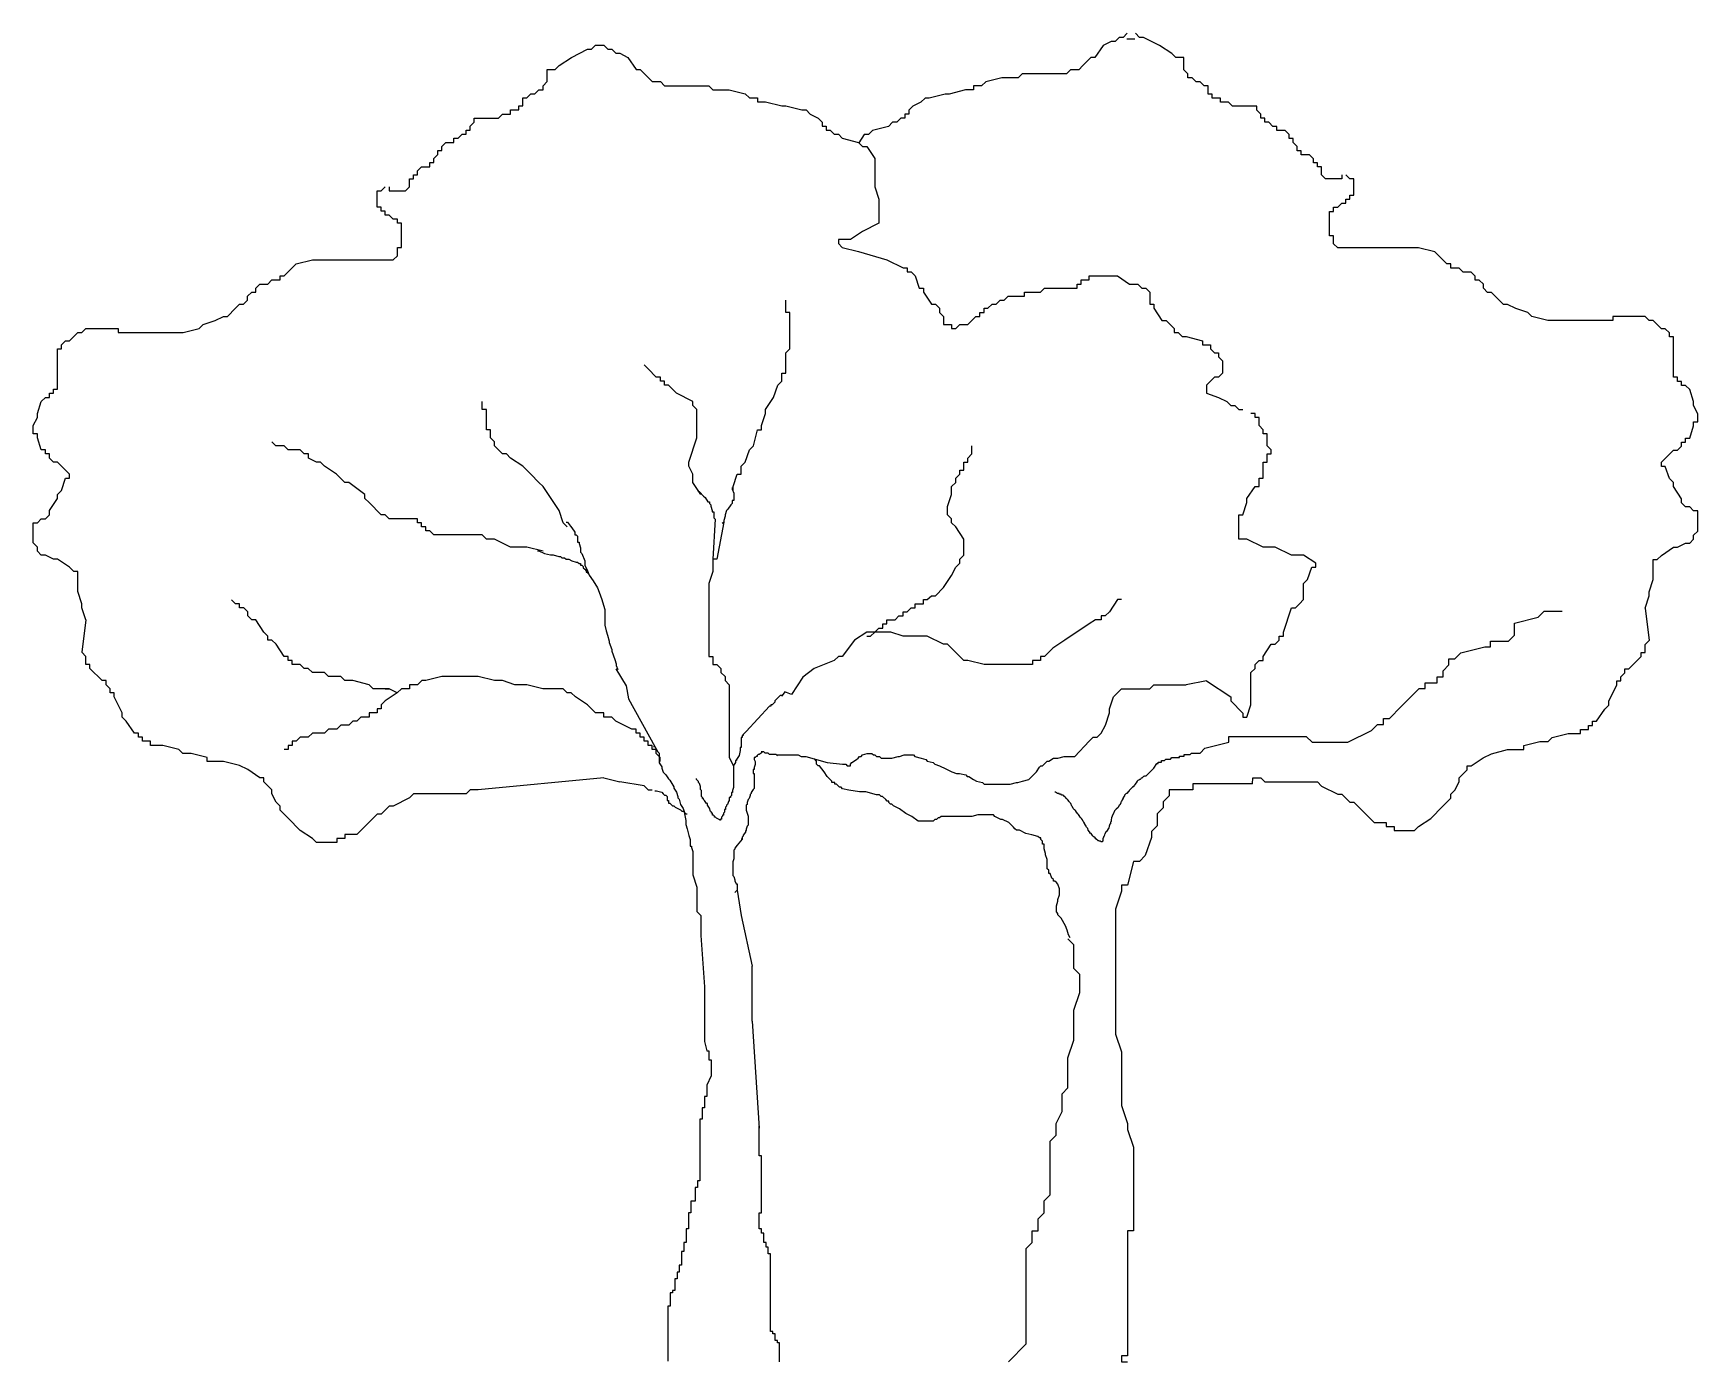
# Model space of a CAD drawing. Extents: x -2.31 to 3.75, y 0 to 4.83.
import ezdxf

# ---------------------------------------------------------------- set-up
doc = ezdxf.new("R2010")
doc.units = 0
doc.header["$MEASUREMENT"] = 0
doc.layers.add('P-ARVORE', color=2, linetype='CONTINUOUS')

msp = doc.modelspace()

# ---------------------------------------------------------------- linework, layer by layer
at = {"layer": 'P-ARVORE'}
for p, q in [((-0.2784, 4.7766), (-0.2636, 4.7914)), ((-0.2636, 4.7914), (-0.234, 4.7914)), ((-0.234, 4.7914), (-0.2192, 4.7766)), ((1.5849, 4.7906), (1.5553, 4.7464)), ((1.6145, 4.8054), (1.5849, 4.7906)), ((1.6293, 4.8054), (1.6145, 4.8054)), ((1.6437, 4.82), (1.6293, 4.8054)), ((1.6585, 4.82), (1.6437, 4.82)), ((1.6733, 4.8348), (1.6585, 4.82)), ((1.7007, 4.8131), (1.6711, 4.8131)), ((1.7176, 4.82), (1.7028, 4.8348)), ((1.7324, 4.82), (1.7176, 4.82)), ((1.7912, 4.7906), (1.7324, 4.82)), ((1.8356, 4.7612), (1.7912, 4.7906)), ((-0.3963, 4.7178), (-0.3519, 4.7472)), ((-0.3519, 4.7472), (-0.2932, 4.7766)), ((-0.2932, 4.7766), (-0.2784, 4.7766)), ((-0.2192, 4.7766), (-0.2044, 4.7766)), ((-0.2044, 4.7766), (-0.19, 4.762)), ((-0.19, 4.762), (-0.1752, 4.762)), ((-0.1752, 4.762), (-0.1456, 4.7472)), ((-0.1456, 4.7472), (-0.1161, 4.703)), ((1.5261, 4.7316), (1.5113, 4.717)), ((1.5405, 4.7464), (1.5261, 4.7316)), ((1.5553, 4.7464), (1.5405, 4.7464)), ((1.85, 4.7464), (1.8356, 4.7612)), ((1.8796, 4.7464), (1.85, 4.7464)), ((1.8796, 4.7022), (1.8796, 4.7464)), ((-0.4403, 4.6588), (-0.4403, 4.703)), ((-0.4403, 4.703), (-0.4107, 4.703)), ((-0.4107, 4.703), (-0.3963, 4.7178)), ((-0.1161, 4.703), (-0.1013, 4.703)), ((-0.1013, 4.703), (-0.0868, 4.6882)), ((-0.0868, 4.6882), (-0.0721, 4.6736)), ((-0.0721, 4.6736), (-0.0573, 4.6588)), ((1.2166, 4.6728), (1.1575, 4.6579)), ((1.2754, 4.6728), (1.2166, 4.6728)), ((1.2902, 4.6873), (1.2754, 4.6728)), ((1.4521, 4.6873), (1.2902, 4.6873)), ((1.4669, 4.7022), (1.4521, 4.6873)), ((1.4965, 4.7022), (1.4669, 4.7022)), ((1.5113, 4.717), (1.4965, 4.7022)), ((1.8944, 4.6873), (1.8796, 4.7022)), ((1.8944, 4.6728), (1.8944, 4.6873)), ((1.9091, 4.6728), (1.8944, 4.6728)), ((1.9239, 4.6579), (1.9091, 4.6728)), ((-0.5143, 4.6), (-0.4995, 4.6145)), ((-0.4995, 4.6145), (-0.4847, 4.6145)), ((-0.4847, 4.6145), (-0.4699, 4.6294)), ((-0.4699, 4.6294), (-0.4551, 4.6294)), ((-0.4551, 4.6439), (-0.4403, 4.6588)), ((-0.4551, 4.6294), (-0.4551, 4.6439)), ((-0.0573, 4.6588), (-0.0277, 4.6588)), ((-0.0277, 4.6588), (-0.0129, 4.6439)), ((-0.0129, 4.6439), (0.149, 4.6439)), ((0.149, 4.6439), (0.1638, 4.6294)), ((0.1638, 4.6294), (0.2226, 4.6294)), ((0.2226, 4.6294), (0.2818, 4.6145)), ((0.2818, 4.6145), (0.2966, 4.6)), ((1.0103, 4.6137), (0.9512, 4.5992)), ((1.0247, 4.6137), (1.0103, 4.6137)), ((1.0839, 4.6285), (1.0247, 4.6137)), ((1.1135, 4.6285), (1.0839, 4.6285)), ((1.1135, 4.6434), (1.1135, 4.6285)), ((1.1427, 4.6434), (1.1135, 4.6434)), ((1.1575, 4.6579), (1.1427, 4.6434)), ((1.9387, 4.6579), (1.9239, 4.6579)), ((1.9535, 4.6434), (1.9387, 4.6579)), ((1.9679, 4.6434), (1.9535, 4.6434)), ((1.9679, 4.6137), (1.9679, 4.6434)), ((1.9827, 4.6137), (1.9679, 4.6137)), ((1.9827, 4.5992), (1.9827, 4.6137)), ((-0.573, 4.5409), (-0.573, 4.5558)), ((-0.573, 4.5558), (-0.5435, 4.5558)), ((-0.5435, 4.5558), (-0.5435, 4.5703)), ((-0.5435, 4.5703), (-0.5287, 4.5703)), ((-0.5287, 4.5703), (-0.5287, 4.6)), ((-0.5287, 4.6), (-0.5143, 4.6)), ((0.2966, 4.6), (0.3258, 4.6)), ((0.3258, 4.6), (0.3258, 4.5851)), ((0.3258, 4.5851), (0.3554, 4.5851)), ((0.3554, 4.5851), (0.4145, 4.5703)), ((0.4145, 4.5703), (0.4289, 4.5703)), ((0.4289, 4.5703), (0.4881, 4.5558)), ((0.4881, 4.5558), (0.5029, 4.5558)), ((0.5029, 4.5558), (0.5177, 4.5409)), ((0.8924, 4.5695), (0.8776, 4.5549)), ((0.8776, 4.5549), (0.8776, 4.5401)), ((0.9216, 4.5843), (0.8924, 4.5695)), ((0.9364, 4.5992), (0.9216, 4.5843)), ((0.9512, 4.5992), (0.9364, 4.5992)), ((2.0123, 4.5992), (1.9827, 4.5992)), ((2.0123, 4.5843), (2.0123, 4.5992)), ((2.0419, 4.5843), (2.0123, 4.5843)), ((2.0567, 4.5695), (2.0419, 4.5843)), ((2.145, 4.5695), (2.0567, 4.5695)), ((2.145, 4.5549), (2.145, 4.5695)), ((2.1598, 4.5401), (2.145, 4.5549)), ((-0.7206, 4.4967), (-0.7058, 4.5115)), ((-0.7206, 4.4819), (-0.7206, 4.4967)), ((-0.7058, 4.5115), (-0.7058, 4.5261)), ((-0.7058, 4.5261), (-0.6174, 4.5261)), ((-0.6174, 4.5261), (-0.6026, 4.5409)), ((-0.6026, 4.5409), (-0.573, 4.5409)), ((0.5177, 4.5409), (0.5469, 4.5261)), ((0.5469, 4.5261), (0.5617, 4.5115)), ((0.5617, 4.5115), (0.5617, 4.4967)), ((0.5617, 4.4967), (0.5765, 4.4967)), ((0.5765, 4.4967), (0.5765, 4.4819)), ((0.804, 4.4959), (0.7448, 4.481)), ((0.8184, 4.5107), (0.804, 4.4959)), ((0.8332, 4.5107), (0.8184, 4.5107)), ((0.848, 4.5253), (0.8332, 4.5107)), ((0.8628, 4.5253), (0.848, 4.5253)), ((0.8628, 4.5401), (0.8628, 4.5253)), ((0.8776, 4.5401), (0.8628, 4.5401)), ((2.1598, 4.5253), (2.1598, 4.5401)), ((2.1742, 4.5253), (2.1598, 4.5253)), ((2.1742, 4.5107), (2.1742, 4.5253)), ((2.189, 4.5107), (2.1742, 4.5107)), ((2.2038, 4.4959), (2.189, 4.5107)), ((2.2186, 4.4959), (2.2038, 4.4959)), ((2.2186, 4.481), (2.2186, 4.4959)), ((-0.8237, 4.4231), (-0.8089, 4.4376)), ((-0.8089, 4.4376), (-0.7794, 4.4376)), ((-0.7794, 4.4376), (-0.7794, 4.4525)), ((-0.7794, 4.4525), (-0.7646, 4.4525)), ((-0.7646, 4.4525), (-0.7498, 4.4673)), ((-0.7498, 4.4673), (-0.735, 4.4673)), ((-0.735, 4.4673), (-0.735, 4.4819)), ((-0.735, 4.4819), (-0.7206, 4.4819)), ((0.5765, 4.4819), (0.5913, 4.4819)), ((0.5913, 4.4819), (0.606, 4.4673)), ((0.606, 4.4673), (0.6208, 4.4673)), ((0.6208, 4.4673), (0.6352, 4.4525)), ((0.6352, 4.4525), (0.6944, 4.4376)), ((0.6944, 4.4376), (0.7092, 4.4231)), ((0.7153, 4.4665), (0.6955, 4.4366)), ((0.7301, 4.4665), (0.7153, 4.4665)), ((0.7448, 4.481), (0.7301, 4.4665)), ((2.2482, 4.481), (2.2186, 4.481)), ((2.263, 4.4665), (2.2482, 4.481)), ((2.263, 4.4517), (2.263, 4.4665)), ((2.2774, 4.4517), (2.263, 4.4517)), ((2.2774, 4.4368), (2.2774, 4.4517)), ((2.2922, 4.4223), (2.2774, 4.4368)), ((-0.8529, 4.3789), (-0.8381, 4.3934)), ((-0.8529, 4.364), (-0.8529, 4.3789)), ((-0.8381, 4.3934), (-0.8381, 4.4083)), ((-0.8381, 4.4083), (-0.8237, 4.4083)), ((-0.8237, 4.4083), (-0.8237, 4.4231)), ((0.7092, 4.4231), (0.724, 4.4231)), ((0.724, 4.4231), (0.7532, 4.3789)), ((0.7532, 4.3789), (0.7532, 4.2756)), ((2.2922, 4.4074), (2.2922, 4.4223)), ((2.307, 4.4074), (2.2922, 4.4074)), ((2.307, 4.3926), (2.307, 4.4074)), ((2.3366, 4.3926), (2.307, 4.3926)), ((2.3514, 4.378), (2.3366, 4.3926)), ((2.3514, 4.3632), (2.3514, 4.378)), ((-0.9413, 4.2756), (-0.9413, 4.305)), ((-0.9413, 4.305), (-0.9269, 4.305)), ((-0.9269, 4.305), (-0.9269, 4.3198)), ((-0.9269, 4.3198), (-0.9121, 4.3198)), ((-0.9121, 4.3346), (-0.8973, 4.3492)), ((-0.9121, 4.3198), (-0.9121, 4.3346)), ((-0.8973, 4.3492), (-0.8677, 4.3492)), ((-0.8677, 4.3492), (-0.8677, 4.364)), ((-0.8677, 4.364), (-0.8529, 4.364)), ((2.3661, 4.3632), (2.3514, 4.3632)), ((2.3661, 4.3484), (2.3661, 4.3632)), ((2.3806, 4.3484), (2.3661, 4.3484)), ((2.3806, 4.319), (2.3806, 4.3484)), ((2.3953, 4.3044), (2.3806, 4.319)), ((2.4545, 4.319), (2.4545, 4.3044)), ((2.4837, 4.3044), (2.4693, 4.319)), ((-1.0592, 4.202), (-1.0592, 4.261)), ((-1.0592, 4.261), (-1.0445, 4.261)), ((-1.0445, 4.261), (-1.03, 4.2756)), ((-1.0153, 4.2756), (-1.0153, 4.261)), ((-1.0153, 4.261), (-0.9561, 4.261)), ((-0.9561, 4.261), (-0.9413, 4.2756)), ((0.7532, 4.2756), (0.768, 4.2314)), ((2.4545, 4.3044), (2.3953, 4.3044)), ((2.4985, 4.3044), (2.4837, 4.3044)), ((2.4837, 4.2454), (2.4985, 4.2454)), ((2.4837, 4.2305), (2.4837, 4.2454)), ((2.4985, 4.2454), (2.4985, 4.3044)), ((-1.0445, 4.202), (-1.0592, 4.202)), ((-1.0445, 4.1871), (-1.0445, 4.202)), ((-1.03, 4.1871), (-1.0445, 4.1871)), ((-1.03, 4.1726), (-1.03, 4.1871)), ((0.768, 4.2314), (0.768, 4.1429)), ((2.4101, 4.1863), (2.4249, 4.1863)), ((2.4101, 4.0979), (2.4101, 4.1863)), ((2.4249, 4.2012), (2.4397, 4.2012)), ((2.4249, 4.1863), (2.4249, 4.2012)), ((2.4397, 4.2012), (2.4545, 4.216)), ((2.4545, 4.216), (2.4693, 4.216)), ((2.4693, 4.2305), (2.4837, 4.2305)), ((2.4693, 4.216), (2.4693, 4.2305)), ((-1.0153, 4.1726), (-1.03, 4.1726)), ((-1.0005, 4.1578), (-1.0153, 4.1726)), ((-0.9857, 4.1578), (-1.0005, 4.1578)), ((-0.9857, 4.1429), (-0.9857, 4.1578)), ((-0.9709, 4.1429), (-0.9857, 4.1429)), ((-0.9709, 4.0545), (-0.9709, 4.1429)), ((0.768, 4.1429), (0.7092, 4.1135)), ((0.6648, 4.0841), (0.6208, 4.0841)), ((0.6208, 4.0841), (0.6208, 4.0693)), ((0.6208, 4.0693), (0.6352, 4.0545)), ((0.7092, 4.1135), (0.6648, 4.0841)), ((2.4249, 4.0979), (2.4101, 4.0979)), ((2.4249, 4.0685), (2.4249, 4.0979)), ((2.4397, 4.0537), (2.4249, 4.0685)), ((-1.3539, 3.9957), (-1.2951, 4.0103)), ((-1.2951, 4.0103), (-1.0005, 4.0103)), ((-1.0005, 4.0103), (-0.9857, 4.0251)), ((-0.9857, 4.0251), (-0.9857, 4.0545)), ((-0.9857, 4.0545), (-0.9709, 4.0545)), ((0.6352, 4.0545), (0.6944, 4.0399)), ((0.6944, 4.0399), (0.7976, 4.0103)), ((0.7976, 4.0103), (0.8563, 3.9809)), ((2.7344, 4.0537), (2.4397, 4.0537)), ((2.7932, 4.0391), (2.7344, 4.0537)), ((2.7932, 4.0391), (2.8375, 3.9949)), ((-1.4131, 3.9366), (-1.4131, 3.9515)), ((-1.4131, 3.9515), (-1.3983, 3.9515)), ((-1.3539, 3.9957), (-1.3983, 3.9515)), ((0.8563, 3.9809), (0.8711, 3.9809)), ((0.8711, 3.9809), (0.8711, 3.966)), ((0.8711, 3.966), (0.8859, 3.966)), ((0.8859, 3.966), (0.9007, 3.9515)), ((0.9007, 3.9515), (0.9155, 3.9073)), ((1.5344, 3.9366), (1.5344, 3.9515)), ((1.5344, 3.9515), (1.6376, 3.9515)), ((1.6376, 3.9515), (1.6816, 3.9218)), ((2.8523, 3.9949), (2.8375, 3.9949)), ((2.8523, 3.98), (2.8523, 3.9949)), ((2.8819, 3.98), (2.8523, 3.98)), ((2.8963, 3.9652), (2.8819, 3.98)), ((2.9259, 3.9652), (2.8963, 3.9652)), ((2.9407, 3.9507), (2.9259, 3.9652)), ((2.9407, 3.9358), (2.9407, 3.9507)), ((-1.531, 3.8779), (-1.5162, 3.8924)), ((-1.5162, 3.8924), (-1.5015, 3.8924)), ((-1.5015, 3.9073), (-1.4867, 3.9218)), ((-1.5015, 3.8924), (-1.5015, 3.9073)), ((-1.4867, 3.9218), (-1.4571, 3.9218)), ((-1.4571, 3.9218), (-1.4427, 3.9366)), ((-1.4427, 3.9366), (-1.4131, 3.9366)), ((0.9155, 3.9073), (0.9303, 3.9073)), ((0.9303, 3.9073), (0.9303, 3.8924)), ((0.9303, 3.8924), (0.9595, 3.8482)), ((1.2986, 3.8779), (1.2986, 3.8924)), ((1.2986, 3.8924), (1.3577, 3.8924)), ((1.3577, 3.8924), (1.3721, 3.9073)), ((1.3721, 3.9073), (1.4901, 3.9073)), ((1.4901, 3.9073), (1.4901, 3.9218)), ((1.4901, 3.9218), (1.5049, 3.9218)), ((1.5049, 3.9218), (1.5049, 3.9366)), ((1.5049, 3.9366), (1.5344, 3.9366)), ((1.6816, 3.9218), (1.7112, 3.9218)), ((1.7112, 3.9218), (1.726, 3.9073)), ((1.726, 3.9073), (1.7408, 3.9073)), ((1.7408, 3.9073), (1.7555, 3.8924)), ((1.7555, 3.8924), (1.7555, 3.8482)), ((2.9555, 3.9358), (2.9407, 3.9358)), ((2.9703, 3.9213), (2.9555, 3.9358)), ((2.9703, 3.9064), (2.9703, 3.9213)), ((2.9851, 3.8916), (2.9703, 3.9064)), ((2.9995, 3.8916), (2.9851, 3.8916)), ((3.0143, 3.877), (2.9995, 3.8916)), ((-1.6046, 3.804), (-1.575, 3.8336)), ((-1.575, 3.8336), (-1.5602, 3.8482)), ((-1.5602, 3.8482), (-1.5458, 3.8482)), ((-1.5458, 3.8482), (-1.531, 3.863)), ((-1.531, 3.863), (-1.531, 3.8779)), ((0.4289, 3.8188), (0.4289, 3.863)), ((0.9595, 3.8482), (0.9743, 3.8482)), ((0.9743, 3.8482), (0.9891, 3.8336)), ((0.9891, 3.8336), (0.9891, 3.8188)), ((1.1514, 3.8188), (1.1514, 3.8336)), ((1.1514, 3.8336), (1.1658, 3.8336)), ((1.1658, 3.8336), (1.1806, 3.8482)), ((1.1806, 3.8482), (1.1954, 3.8482)), ((1.1954, 3.8482), (1.2102, 3.863)), ((1.2102, 3.863), (1.225, 3.863)), ((1.225, 3.863), (1.2398, 3.8779)), ((1.2398, 3.8779), (1.2986, 3.8779)), ((1.7555, 3.8482), (1.7703, 3.8482)), ((1.7703, 3.8482), (1.7703, 3.8336)), ((1.7703, 3.8336), (1.7995, 3.7894)), ((3.0439, 3.8474), (3.0143, 3.877)), ((3.0587, 3.8474), (3.0439, 3.8474)), ((3.0882, 3.8328), (3.0587, 3.8474)), ((3.1322, 3.818), (3.0882, 3.8328)), ((-2.1352, 3.7452), (-2.1204, 3.7598)), ((-2.1204, 3.7598), (-2.0024, 3.7598)), ((-2.0024, 3.7598), (-2.0024, 3.7452)), ((-1.7665, 3.7452), (-1.7078, 3.7598)), ((-1.7078, 3.7598), (-1.693, 3.7746)), ((-1.693, 3.7746), (-1.649, 3.7894)), ((-1.649, 3.7894), (-1.6194, 3.804)), ((-1.6194, 3.804), (-1.6046, 3.804)), ((0.4437, 3.8188), (0.4289, 3.8188)), ((0.4437, 3.6861), (0.4437, 3.8188)), ((0.9891, 3.8188), (1.0039, 3.804)), ((1.0039, 3.804), (1.0039, 3.7746)), ((1.0039, 3.7746), (1.0335, 3.7746)), ((1.0335, 3.7746), (1.0335, 3.7598)), ((1.0335, 3.7598), (1.0482, 3.7598)), ((1.0482, 3.7598), (1.0627, 3.7746)), ((1.0627, 3.7746), (1.0922, 3.7746)), ((1.0922, 3.7746), (1.107, 3.7894)), ((1.107, 3.7894), (1.1218, 3.804)), ((1.1218, 3.804), (1.1366, 3.804)), ((1.1366, 3.804), (1.1366, 3.8188)), ((1.1366, 3.8188), (1.1514, 3.8188)), ((1.7995, 3.7894), (1.8143, 3.7894)), ((1.8143, 3.7894), (1.8439, 3.7598)), ((1.8439, 3.7598), (1.8439, 3.7452)), ((3.147, 3.8031), (3.1322, 3.818)), ((3.2058, 3.7886), (3.147, 3.8031)), ((3.4417, 3.7886), (3.2058, 3.7886)), ((3.4417, 3.8031), (3.4417, 3.7886)), ((3.5596, 3.8031), (3.4417, 3.8031)), ((3.5744, 3.7886), (3.5596, 3.8031)), ((3.5892, 3.7886), (3.5744, 3.7886)), ((3.6188, 3.7589), (3.5892, 3.7886)), ((-2.2088, 3.701), (-2.194, 3.7155)), ((-2.2088, 3.6861), (-2.2088, 3.701)), ((-2.194, 3.7155), (-2.1795, 3.7155)), ((-2.1795, 3.7155), (-2.15, 3.7452)), ((-2.15, 3.7452), (-2.1352, 3.7452)), ((-2.0024, 3.7452), (-1.7665, 3.7452)), ((1.8439, 3.7452), (1.8587, 3.7452)), ((1.8587, 3.7452), (1.8735, 3.7304)), ((1.8735, 3.7304), (1.8879, 3.7304)), ((1.8879, 3.7304), (1.9471, 3.7155)), ((1.9471, 3.7155), (1.9471, 3.701)), ((1.9471, 3.701), (1.9767, 3.701)), ((1.9767, 3.701), (1.9767, 3.6861)), ((3.6332, 3.7589), (3.6188, 3.7589)), ((3.648, 3.7444), (3.6332, 3.7589)), ((3.648, 3.7295), (3.648, 3.7444)), ((3.6628, 3.7295), (3.648, 3.7295)), ((3.6628, 3.5823), (3.6628, 3.7295)), ((-2.2235, 3.5389), (-2.2235, 3.6861)), ((-2.2235, 3.6861), (-2.2088, 3.6861)), ((0.4289, 3.6713), (0.4437, 3.6861)), ((0.4289, 3.5977), (0.4289, 3.6713)), ((1.9767, 3.6861), (1.9911, 3.6713)), ((1.9911, 3.6713), (2.0059, 3.6713)), ((2.0059, 3.6713), (2.0059, 3.6567)), ((2.0059, 3.6567), (2.0206, 3.6419)), ((2.0206, 3.6419), (2.0206, 3.5977)), ((-0.0721, 3.6125), (-0.0868, 3.6271)), ((-0.0425, 3.5829), (-0.0721, 3.6125)), ((-0.0277, 3.5829), (-0.0425, 3.5829)), ((-0.0277, 3.5683), (-0.0277, 3.5829)), ((0.4145, 3.5683), (0.4145, 3.5977)), ((0.4145, 3.5977), (0.4289, 3.5977)), ((1.9911, 3.5829), (1.9767, 3.5683)), ((2.0059, 3.5829), (1.9911, 3.5829)), ((2.0206, 3.5977), (2.0059, 3.5829)), ((3.6776, 3.5823), (3.6628, 3.5823)), ((3.6776, 3.5675), (3.6776, 3.5823)), ((-2.2531, 3.5092), (-2.2531, 3.5241)), ((-2.2531, 3.5241), (-2.2383, 3.5241)), ((-2.2383, 3.5241), (-2.2383, 3.5389)), ((-2.2383, 3.5389), (-2.2235, 3.5389)), ((-0.0129, 3.5683), (-0.0277, 3.5683)), ((-0.0129, 3.5535), (-0.0129, 3.5683)), ((0.0019, 3.5535), (-0.0129, 3.5535)), ((0.0163, 3.5389), (0.0019, 3.5535)), ((0.0311, 3.5241), (0.0163, 3.5389)), ((0.0903, 3.4947), (0.0311, 3.5241)), ((0.3849, 3.5092), (0.3997, 3.5535)), ((0.3997, 3.5535), (0.4145, 3.5683)), ((1.9767, 3.5683), (1.9619, 3.5535)), ((1.9619, 3.5535), (1.9619, 3.5241)), ((1.9619, 3.5241), (2.0059, 3.5092)), ((3.6924, 3.5675), (3.6776, 3.5675)), ((3.6924, 3.5526), (3.6924, 3.5675)), ((3.7072, 3.5526), (3.6924, 3.5526)), ((3.722, 3.5381), (3.7072, 3.5526)), ((3.7364, 3.4939), (3.722, 3.5381)), ((-2.2971, 3.4505), (-2.2827, 3.4947)), ((-2.2827, 3.4947), (-2.2679, 3.5092)), ((-2.2679, 3.5092), (-2.2531, 3.5092)), ((-0.6762, 3.465), (-0.6762, 3.4947)), ((-0.6614, 3.465), (-0.6762, 3.465)), ((-0.6614, 3.3914), (-0.6614, 3.465)), ((0.0903, 3.4799), (0.0903, 3.4947)), ((0.1051, 3.465), (0.0903, 3.4799)), ((0.1051, 3.362), (0.1051, 3.465)), ((0.3554, 3.465), (0.3849, 3.5092)), ((0.3554, 3.4505), (0.3554, 3.465)), ((2.0059, 3.5092), (2.0354, 3.4947)), ((2.0354, 3.4947), (2.0502, 3.4799)), ((2.0502, 3.4799), (2.065, 3.4799)), ((2.065, 3.4799), (2.0798, 3.465)), ((2.0798, 3.465), (2.0942, 3.465)), ((3.7364, 3.479), (3.7364, 3.4939)), ((3.7512, 3.4496), (3.7364, 3.479)), ((-2.3119, 3.4062), (-2.2971, 3.4356)), ((-2.3119, 3.3766), (-2.3119, 3.4062)), ((-2.2971, 3.4356), (-2.2971, 3.4505)), ((0.3406, 3.4062), (0.3554, 3.4505)), ((0.3406, 3.3914), (0.3406, 3.4062)), ((2.1386, 3.4505), (2.1238, 3.4505)), ((2.1386, 3.4356), (2.1386, 3.4505)), ((2.1534, 3.4356), (2.1386, 3.4356)), ((2.1534, 3.4062), (2.1534, 3.4356)), ((2.1682, 3.3914), (2.1534, 3.4062)), ((3.722, 3.3612), (3.7364, 3.4054)), ((3.7364, 3.42), (3.7512, 3.42)), ((3.7364, 3.4054), (3.7364, 3.42)), ((3.7512, 3.42), (3.7512, 3.4496)), ((-2.2971, 3.3766), (-2.3119, 3.3766)), ((-2.2971, 3.362), (-2.2971, 3.3766)), ((-2.2827, 3.3178), (-2.2971, 3.362)), ((-1.4279, 3.3324), (-1.4427, 3.3472)), ((-0.6466, 3.3914), (-0.6614, 3.3914)), ((-0.6466, 3.362), (-0.6466, 3.3914)), ((-0.6318, 3.3472), (-0.6466, 3.362)), ((-0.6318, 3.3324), (-0.6318, 3.3472)), ((0.0755, 3.2736), (0.1051, 3.362)), ((0.3114, 3.3324), (0.3258, 3.3914)), ((0.3258, 3.3914), (0.3406, 3.3914)), ((2.1682, 3.3766), (2.1682, 3.3914)), ((2.183, 3.3766), (2.1682, 3.3766)), ((2.183, 3.3324), (2.183, 3.3766)), ((3.6924, 3.3464), (3.7072, 3.3464)), ((3.6924, 3.3315), (3.6924, 3.3464)), ((3.7072, 3.3612), (3.722, 3.3612)), ((3.7072, 3.3464), (3.7072, 3.3612)), ((-2.2679, 3.3178), (-2.2827, 3.3178)), ((-2.2679, 3.303), (-2.2679, 3.3178)), ((-2.2531, 3.303), (-2.2679, 3.303)), ((-2.2531, 3.2881), (-2.2531, 3.303)), ((-2.2383, 3.2736), (-2.2531, 3.2881)), ((-1.3983, 3.3324), (-1.4279, 3.3324)), ((-1.3835, 3.3178), (-1.3983, 3.3324)), ((-1.3395, 3.3178), (-1.3835, 3.3178)), ((-1.3247, 3.303), (-1.3395, 3.3178)), ((-1.3099, 3.303), (-1.3247, 3.303)), ((-1.3099, 3.2881), (-1.3099, 3.303)), ((-1.2803, 3.2736), (-1.3099, 3.2881)), ((-0.6174, 3.3178), (-0.6318, 3.3324)), ((-0.6026, 3.303), (-0.6174, 3.3178)), ((-0.5878, 3.303), (-0.6026, 3.303)), ((-0.573, 3.2881), (-0.5878, 3.303)), ((-0.5287, 3.2587), (-0.573, 3.2881)), ((0.2818, 3.2736), (0.2966, 3.3178)), ((0.2966, 3.3178), (0.3114, 3.3324)), ((1.0922, 3.2881), (1.107, 3.303)), ((1.0922, 3.2736), (1.0922, 3.2881)), ((1.107, 3.303), (1.107, 3.3324)), ((2.1974, 3.3178), (2.183, 3.3324)), ((2.183, 3.2736), (2.183, 3.303)), ((2.183, 3.303), (2.1974, 3.303)), ((2.1974, 3.303), (2.1974, 3.3178)), ((3.6188, 3.2728), (3.6628, 3.317)), ((3.6628, 3.317), (3.6776, 3.317)), ((3.6776, 3.317), (3.6924, 3.3315)), ((-2.2235, 3.2736), (-2.2383, 3.2736)), ((-2.1795, 3.2294), (-2.2235, 3.2736)), ((-2.2088, 3.1703), (-2.194, 3.2145)), ((-2.194, 3.2145), (-2.1795, 3.2145)), ((-2.1795, 3.2145), (-2.1795, 3.2294)), ((-1.2656, 3.2736), (-1.2803, 3.2736)), ((-1.2508, 3.2587), (-1.2656, 3.2736)), ((-1.2068, 3.2294), (-1.2508, 3.2587)), ((-1.1772, 3.1997), (-1.2068, 3.2294)), ((-0.5143, 3.2439), (-0.5287, 3.2587)), ((-0.4995, 3.2294), (-0.5143, 3.2439)), ((-0.4699, 3.1997), (-0.4995, 3.2294)), ((0.0755, 3.2587), (0.0755, 3.2736)), ((0.0903, 3.2294), (0.0755, 3.2587)), ((0.0903, 3.1997), (0.0903, 3.2294)), ((0.2374, 3.1851), (0.2522, 3.2294)), ((0.2522, 3.2294), (0.267, 3.2294)), ((0.267, 3.2587), (0.2818, 3.2736)), ((0.267, 3.2294), (0.267, 3.2587)), ((1.0482, 3.2145), (1.0627, 3.2294)), ((1.0482, 3.1997), (1.0482, 3.2145)), ((1.0627, 3.2294), (1.0627, 3.2439)), ((1.0627, 3.2439), (1.0774, 3.2439)), ((1.0774, 3.2439), (1.0774, 3.2736)), ((1.0774, 3.2736), (1.0922, 3.2736)), ((2.1534, 3.1851), (2.1534, 3.2145)), ((2.1534, 3.2145), (2.1682, 3.2145)), ((2.1682, 3.2145), (2.1682, 3.2736)), ((2.1682, 3.2736), (2.183, 3.2736)), ((3.6188, 3.2579), (3.6188, 3.2728)), ((3.6332, 3.2579), (3.6188, 3.2579)), ((3.648, 3.2137), (3.6332, 3.2579)), ((3.6628, 3.1991), (3.648, 3.2137)), ((-2.2235, 3.1557), (-2.2088, 3.1703)), ((-2.2235, 3.1409), (-2.2235, 3.1557)), ((-1.1624, 3.1997), (-1.1772, 3.1997)), ((-1.1036, 3.1557), (-1.1624, 3.1997)), ((-1.1036, 3.1409), (-1.1036, 3.1557)), ((-0.4551, 3.1851), (-0.4699, 3.1997)), ((-0.4255, 3.1409), (-0.4551, 3.1851)), ((0.1195, 3.1557), (0.0903, 3.1997)), ((0.1092, 3.1702), (0.1144, 3.165)), ((0.1144, 3.165), (0.1301, 3.1493)), ((0.2345, 3.1807), (0.2345, 3.1754)), ((0.2345, 3.1754), (0.2396, 3.1598)), ((0.2374, 3.1703), (0.2374, 3.1851)), ((0.2396, 3.1598), (0.2396, 3.1336)), ((1.0187, 3.1115), (1.0335, 3.1557)), ((1.0335, 3.1851), (1.0482, 3.1997)), ((1.0335, 3.1557), (1.0335, 3.1851)), ((2.109, 3.1409), (2.1386, 3.1851)), ((2.1386, 3.1851), (2.1534, 3.1851)), ((3.6628, 3.1843), (3.6628, 3.1991)), ((3.6924, 3.1401), (3.6628, 3.1843)), ((-2.2531, 3.0967), (-2.2235, 3.1409)), ((-2.2531, 3.0819), (-2.2531, 3.0967)), ((-1.0888, 3.1261), (-1.1036, 3.1409)), ((-1.0445, 3.0819), (-1.0888, 3.1261)), ((-0.3963, 3.0967), (-0.4255, 3.1409)), ((-0.3815, 3.0525), (-0.3963, 3.0967)), ((0.1301, 3.1493), (0.1352, 3.1441)), ((0.1352, 3.1441), (0.1458, 3.1284)), ((0.1458, 3.1284), (0.151, 3.1284)), ((0.151, 3.1284), (0.151, 3.1232)), ((0.151, 3.1232), (0.1561, 3.118)), ((0.1561, 3.118), (0.1561, 3.1127)), ((0.1561, 3.1127), (0.1615, 3.0971)), ((0.1615, 3.0971), (0.1615, 3.0918)), ((0.2136, 3.0971), (0.2084, 3.0814)), ((0.2187, 3.1023), (0.2136, 3.0971)), ((0.2293, 3.118), (0.2187, 3.1023)), ((0.2345, 3.1232), (0.2293, 3.118)), ((0.2396, 3.1336), (0.2345, 3.1336)), ((0.2345, 3.1336), (0.2345, 3.1232)), ((1.0187, 3.0819), (1.0187, 3.1115)), ((2.0942, 3.0819), (2.109, 3.1261)), ((2.109, 3.1261), (2.109, 3.1409)), ((3.6924, 3.1253), (3.6924, 3.1401)), ((3.7072, 3.1107), (3.6924, 3.1253)), ((3.722, 3.1107), (3.7072, 3.1107)), ((3.7364, 3.0959), (3.722, 3.1107)), ((3.7512, 3.0959), (3.7364, 3.0959)), ((3.7512, 3.0222), (3.7512, 3.0959)), ((-2.3119, 2.9789), (-2.3119, 3.0525)), ((-2.3119, 3.0525), (-2.2971, 3.0525)), ((-2.2971, 3.0525), (-2.2827, 3.0673)), ((-2.2827, 3.0673), (-2.2679, 3.0673)), ((-2.2679, 3.0673), (-2.2531, 3.0819)), ((-1.03, 3.0819), (-1.0445, 3.0819)), ((-1.0153, 3.0673), (-1.03, 3.0819)), ((-0.9121, 3.0673), (-1.0153, 3.0673)), ((-0.9121, 3.0525), (-0.9121, 3.0673)), ((-0.8973, 3.0525), (-0.9121, 3.0525)), ((-0.8973, 3.0376), (-0.8973, 3.0525)), ((-0.8825, 3.0376), (-0.8973, 3.0376)), ((-0.8825, 3.0231), (-0.8825, 3.0376)), ((-0.3667, 3.0376), (-0.3815, 3.0525)), ((-0.3711, 3.0552), (-0.3657, 3.0552)), ((-0.3657, 3.0552), (-0.3554, 3.0398)), ((-0.3554, 3.0398), (-0.3503, 3.0345)), ((-0.3503, 3.0345), (-0.3397, 3.0188)), ((0.1615, 3.0918), (0.1667, 3.0918)), ((0.1718, 3.0657), (0.1638, 2.9199)), ((0.1667, 3.0918), (0.1667, 3.0709)), ((0.1667, 3.0709), (0.1718, 3.0657)), ((0.2033, 3.0552), (0.1785, 2.9199)), ((0.2033, 3.0552), (0.1979, 3.0502)), ((0.2084, 3.0761), (0.2033, 3.0605)), ((0.2033, 3.0605), (0.2033, 3.0552)), ((0.2084, 3.0814), (0.2084, 3.0761)), ((1.0335, 3.0673), (1.0187, 3.0819)), ((1.0335, 3.0525), (1.0335, 3.0673)), ((1.0482, 3.0376), (1.0335, 3.0525)), ((1.0774, 2.9934), (1.0482, 3.0376)), ((2.0798, 2.9934), (2.0798, 3.0819)), ((2.0798, 3.0819), (2.0942, 3.0819)), ((-2.2971, 2.964), (-2.3119, 2.9789)), ((-0.8677, 3.0231), (-0.8825, 3.0231)), ((-0.8529, 3.0082), (-0.8677, 3.0231)), ((-0.6762, 3.0082), (-0.8529, 3.0082)), ((-0.6614, 2.9934), (-0.6762, 3.0082)), ((-0.6318, 2.9934), (-0.6614, 2.9934)), ((-0.573, 2.964), (-0.6318, 2.9934)), ((-0.3397, 3.0188), (-0.3397, 3.0084)), ((-0.3397, 3.0084), (-0.3346, 3.0084)), ((-0.3346, 3.0084), (-0.3294, 3.0032)), ((-0.3294, 3.0032), (-0.3294, 2.9823)), ((-0.3294, 2.9823), (-0.324, 2.9823)), ((-0.324, 2.9823), (-0.324, 2.977)), ((-0.324, 2.977), (-0.3188, 2.9614)), ((1.0774, 2.9346), (1.0774, 2.9934)), ((2.109, 2.9934), (2.0798, 2.9934)), ((2.1682, 2.964), (2.109, 2.9934)), ((3.6776, 2.9632), (3.7072, 2.978)), ((3.7072, 2.978), (3.722, 2.978)), ((3.722, 2.978), (3.7364, 2.9926)), ((3.7364, 3.0074), (3.7512, 3.0222)), ((3.7364, 2.9926), (3.7364, 3.0074)), ((-2.2971, 2.9492), (-2.2971, 2.964)), ((-2.2827, 2.9346), (-2.2971, 2.9492)), ((-2.2679, 2.9346), (-2.2827, 2.9346)), ((-2.2383, 2.9198), (-2.2679, 2.9346)), ((-2.2235, 2.9198), (-2.2383, 2.9198)), ((-2.1795, 2.8904), (-2.2235, 2.9198)), ((-0.5143, 2.964), (-0.573, 2.964)), ((-0.4551, 2.9492), (-0.5143, 2.964)), ((-0.4755, 2.9509), (-0.4701, 2.9509)), ((-0.4701, 2.9509), (-0.4492, 2.9405)), ((-0.4492, 2.9405), (-0.4284, 2.9352)), ((-0.4284, 2.9352), (-0.4181, 2.9352)), ((-0.4181, 2.9352), (-0.3972, 2.93)), ((-0.3972, 2.93), (-0.392, 2.93)), ((-0.392, 2.93), (-0.3866, 2.9248)), ((-0.3866, 2.9248), (-0.3763, 2.9248)), ((-0.3763, 2.9248), (-0.3711, 2.9196)), ((-0.3711, 2.9196), (-0.3606, 2.9196)), ((-0.3606, 2.9196), (-0.3503, 2.9143)), ((-0.3503, 2.9143), (-0.3346, 2.9091)), ((-0.3188, 2.9614), (-0.3188, 2.9457)), ((-0.3188, 2.9457), (-0.3137, 2.9405)), ((-0.3137, 2.9405), (-0.3031, 2.9143)), ((-0.3031, 2.9143), (-0.3031, 2.8986)), ((0.1785, 2.9199), (0.1638, 2.9199)), ((0.1638, 2.9199), (0.1638, 2.8757)), ((1.0627, 2.9198), (1.0774, 2.9346)), ((1.0627, 2.905), (1.0627, 2.9198)), ((2.2122, 2.964), (2.1682, 2.964)), ((2.2713, 2.9346), (2.2122, 2.964)), ((2.3153, 2.9346), (2.2713, 2.9346)), ((2.3597, 2.905), (2.3153, 2.9346)), ((3.5892, 2.919), (3.604, 2.919)), ((3.5892, 2.8454), (3.5892, 2.919)), ((3.604, 2.919), (3.6188, 2.9338)), ((3.6188, 2.9338), (3.6628, 2.9632)), ((3.6628, 2.9632), (3.6776, 2.9632)), ((-2.1648, 2.8756), (-2.1795, 2.8904)), ((-2.15, 2.8756), (-2.1648, 2.8756)), ((-2.15, 2.802), (-2.15, 2.8756)), ((-0.3346, 2.9091), (-0.3294, 2.9091)), ((-0.3294, 2.9091), (-0.324, 2.9039)), ((-0.324, 2.9039), (-0.3188, 2.9039)), ((-0.3188, 2.9039), (-0.3188, 2.8986)), ((-0.3188, 2.8986), (-0.3137, 2.8986)), ((-0.3137, 2.8986), (-0.3083, 2.8934)), ((-0.3083, 2.8934), (-0.3083, 2.8882)), ((-0.3083, 2.8882), (-0.3031, 2.8832)), ((-0.3031, 2.8986), (-0.2928, 2.8779)), ((-0.3031, 2.8832), (-0.298, 2.8779)), ((-0.298, 2.8779), (-0.298, 2.8727)), ((-0.298, 2.8727), (-0.2928, 2.8727)), ((-0.2928, 2.8779), (-0.2874, 2.8623)), ((-0.2928, 2.8727), (-0.2928, 2.8675)), ((-0.2874, 2.8623), (-0.2719, 2.8413)), ((0.1638, 2.8757), (0.1492, 2.8315)), ((1.0039, 2.8168), (1.0335, 2.8607)), ((1.0335, 2.8607), (1.0482, 2.8904)), ((1.0482, 2.8904), (1.0627, 2.905)), ((2.3301, 2.8462), (2.3449, 2.8904)), ((2.3449, 2.8904), (2.3597, 2.8904)), ((2.3597, 2.8904), (2.3597, 2.905)), ((-2.1352, 2.7577), (-2.15, 2.802)), ((-0.2719, 2.8413), (-0.2562, 2.8152)), ((-0.2562, 2.8152), (-0.2511, 2.7995)), ((-0.2511, 2.7995), (-0.2405, 2.7734)), ((0.1492, 2.8315), (0.1492, 2.5662)), ((0.9743, 2.7871), (1.0039, 2.8168)), ((2.3153, 2.8313), (2.3301, 2.8462)), ((2.3153, 2.7726), (2.3153, 2.8313)), ((3.5744, 2.8011), (3.5892, 2.8454)), ((3.5744, 2.7863), (3.5744, 2.8011)), ((-2.1352, 2.7429), (-2.1352, 2.7577)), ((-2.1204, 2.6987), (-2.1352, 2.7429)), ((-1.5752, 2.7577), (-1.5898, 2.7725)), ((-1.5605, 2.7577), (-1.5752, 2.7577)), ((-1.5605, 2.743), (-1.5605, 2.7577)), ((-1.5455, 2.743), (-1.5605, 2.743)), ((-1.5308, 2.7284), (-1.5455, 2.743)), ((-1.5308, 2.7137), (-1.5308, 2.7284)), ((-0.2405, 2.7734), (-0.2353, 2.7525)), ((-0.2353, 2.7525), (-0.2302, 2.7368)), ((-0.2302, 2.7368), (-0.2302, 2.6795)), ((0.8711, 2.7283), (0.8859, 2.7429)), ((0.8859, 2.7429), (0.9007, 2.7429)), ((0.9007, 2.7429), (0.9007, 2.7577)), ((0.9007, 2.7577), (0.9303, 2.7577)), ((0.9303, 2.7577), (0.9303, 2.7726)), ((0.9303, 2.7726), (0.9447, 2.7726)), ((0.9447, 2.7726), (0.9595, 2.7871)), ((0.9595, 2.7871), (0.9743, 2.7871)), ((1.6376, 2.7726), (1.608, 2.7283)), ((1.6524, 2.7726), (1.6376, 2.7726)), ((2.2417, 2.6545), (2.2713, 2.7429)), ((2.2713, 2.7429), (2.2861, 2.7429)), ((2.2861, 2.7429), (2.3005, 2.7577)), ((2.3005, 2.7577), (2.3153, 2.7726)), ((3.1702, 2.7088), (3.1921, 2.7303)), ((3.1921, 2.7303), (3.257, 2.7303)), ((3.5596, 2.7421), (3.5744, 2.7863)), ((3.5596, 2.7421), (3.5744, 2.6244)), ((-2.1204, 2.6987), (-2.1351, 2.581)), ((-1.5161, 2.6989), (-1.5308, 2.7137)), ((-1.5014, 2.6989), (-1.5161, 2.6989)), ((-1.4721, 2.6547), (-1.5014, 2.6989)), ((-0.2302, 2.6795), (-0.2248, 2.6586)), ((0.7532, 2.6545), (0.768, 2.6693)), ((0.768, 2.6693), (0.7828, 2.6693)), ((0.7828, 2.6693), (0.7828, 2.6841)), ((0.7828, 2.6841), (0.7976, 2.6841)), ((0.7976, 2.6841), (0.7976, 2.6987)), ((0.7976, 2.6987), (0.8271, 2.6987)), ((0.8271, 2.6987), (0.8416, 2.7135)), ((0.8416, 2.7135), (0.8563, 2.7135)), ((0.8563, 2.7135), (0.8563, 2.7283)), ((0.8563, 2.7283), (0.8711, 2.7283)), ((1.5344, 2.6841), (1.4461, 2.6251)), ((1.5573, 2.6987), (1.5344, 2.6841)), ((1.5784, 2.6987), (1.5573, 2.6987)), ((1.5932, 2.7135), (1.5784, 2.7135)), ((1.5784, 2.7135), (1.5784, 2.6987)), ((1.608, 2.7283), (1.5932, 2.7135)), ((3.0837, 2.6871), (3.1702, 2.7088)), ((3.0837, 2.6437), (3.0837, 2.6871)), ((-1.4571, 2.64), (-1.4721, 2.6547)), ((-1.4571, 2.6252), (-1.4571, 2.64)), ((-1.4424, 2.6252), (-1.4571, 2.6252)), ((-1.4277, 2.6105), (-1.4424, 2.6252)), ((-1.3984, 2.5662), (-1.4277, 2.6105)), ((-0.2248, 2.6586), (-0.2196, 2.6429)), ((-0.2196, 2.6429), (-0.2145, 2.622)), ((-0.2145, 2.622), (-0.2145, 2.6168)), ((-0.2145, 2.6168), (-0.2039, 2.5907)), ((0.6796, 2.6251), (0.6352, 2.566)), ((0.724, 2.6545), (0.6796, 2.6251)), ((0.8124, 2.6545), (0.724, 2.6545)), ((0.724, 2.6399), (0.7384, 2.6399)), ((0.7384, 2.6399), (0.7532, 2.6545)), ((0.8563, 2.6399), (0.8124, 2.6545)), ((0.9447, 2.6399), (0.8563, 2.6399)), ((1.0039, 2.6102), (0.9447, 2.6399)), ((1.0187, 2.6102), (1.0039, 2.6102)), ((1.0627, 2.566), (1.0187, 2.6102)), ((1.4461, 2.6251), (1.4017, 2.5957)), ((2.1682, 2.566), (2.1974, 2.6102)), ((2.1974, 2.6102), (2.2122, 2.6102)), ((2.2122, 2.6102), (2.227, 2.6251)), ((2.227, 2.6251), (2.227, 2.6399)), ((2.227, 2.6399), (2.2417, 2.6399)), ((2.2417, 2.6399), (2.2417, 2.6545)), ((2.9968, 2.6003), (2.9968, 2.622)), ((2.9968, 2.622), (3.0621, 2.622)), ((3.0621, 2.622), (3.0837, 2.6437)), ((3.5597, 2.6096), (3.5744, 2.6244)), ((3.5597, 2.5801), (3.5597, 2.6096)), ((-2.1205, 2.5662), (-2.1351, 2.581)), ((-2.1205, 2.5367), (-2.1205, 2.5662)), ((-1.3834, 2.5662), (-1.3984, 2.5662)), ((-1.3834, 2.5515), (-1.3834, 2.5662)), ((-1.3687, 2.5515), (-1.3834, 2.5515)), ((-1.3687, 2.5367), (-1.3687, 2.5515)), ((-0.2039, 2.5907), (-0.2039, 2.5855)), ((-0.2039, 2.5855), (-0.1936, 2.5541)), ((-0.1936, 2.5541), (-0.1884, 2.5386)), ((0.1492, 2.5662), (0.1638, 2.5662)), ((0.1638, 2.5662), (0.1638, 2.5367)), ((0.606, 2.5515), (0.5321, 2.5218)), ((0.6208, 2.566), (0.606, 2.5515)), ((0.6352, 2.566), (0.6208, 2.566)), ((1.0774, 2.5515), (1.0627, 2.566)), ((1.0922, 2.5515), (1.0774, 2.5515)), ((1.1514, 2.5366), (1.0922, 2.5515)), ((1.3577, 2.5515), (1.3281, 2.5515)), ((1.3281, 2.5515), (1.3281, 2.5366)), ((1.3721, 2.566), (1.3577, 2.566)), ((1.3577, 2.566), (1.3577, 2.5515)), ((1.4017, 2.5957), (1.3721, 2.566)), ((2.1386, 2.5366), (2.1534, 2.5515)), ((2.1534, 2.5515), (2.1682, 2.5515)), ((2.1682, 2.5515), (2.1682, 2.566)), ((2.8451, 2.5352), (2.8451, 2.5569)), ((2.8451, 2.5569), (2.8668, 2.5569)), ((2.8668, 2.5569), (2.8884, 2.5786)), ((2.8884, 2.5786), (2.9752, 2.6003)), ((2.9752, 2.6003), (2.9968, 2.6003)), ((3.5007, 2.5212), (3.5448, 2.5654)), ((3.5448, 2.5801), (3.5597, 2.5801)), ((3.5448, 2.5654), (3.5448, 2.5801)), ((-2.1055, 2.5367), (-2.1205, 2.5367)), ((-2.1055, 2.522), (-2.1055, 2.5367)), ((-2.0614, 2.4778), (-2.1055, 2.522)), ((-1.3394, 2.5367), (-1.3687, 2.5367)), ((-1.3247, 2.522), (-1.3394, 2.5367)), ((-1.31, 2.522), (-1.3247, 2.522)), ((-1.295, 2.5073), (-1.31, 2.522)), ((-1.251, 2.5073), (-1.295, 2.5073)), ((-1.2363, 2.4925), (-1.251, 2.5073)), ((-1.1919, 2.4925), (-1.2363, 2.4925)), ((-1.1773, 2.4778), (-1.1919, 2.4925)), ((-0.8234, 2.4925), (-0.8824, 2.4778)), ((-0.691, 2.4925), (-0.8234, 2.4925)), ((-0.6319, 2.4778), (-0.691, 2.4925)), ((-0.1902, 2.5211), (-0.1526, 2.4585)), ((-0.1884, 2.5386), (-0.1884, 2.5334)), ((-0.1884, 2.5334), (-0.183, 2.5177)), ((0.1638, 2.5367), (0.1785, 2.5367)), ((0.1785, 2.5367), (0.1932, 2.522)), ((0.1932, 2.522), (0.1932, 2.5073)), ((0.1932, 2.5073), (0.2079, 2.4925)), ((0.2079, 2.4925), (0.2079, 2.4778)), ((0.4911, 2.4899), (0.4504, 2.4274)), ((0.5321, 2.5218), (0.4911, 2.4899)), ((1.3281, 2.5366), (1.1514, 2.5366)), ((2.1238, 2.5072), (2.1386, 2.5218)), ((2.1238, 2.3894), (2.1238, 2.5072)), ((2.1386, 2.5218), (2.1386, 2.5366)), ((2.8015, 2.4702), (2.8015, 2.4919)), ((2.8015, 2.4919), (2.8235, 2.4919)), ((2.8235, 2.5136), (2.8451, 2.5352)), ((2.8235, 2.4919), (2.8235, 2.5136)), ((3.4713, 2.4917), (3.486, 2.5064)), ((3.4713, 2.4769), (3.4713, 2.4917)), ((3.486, 2.5212), (3.5007, 2.5212)), ((3.486, 2.5064), (3.486, 2.5212)), ((-2.0468, 2.4778), (-2.0614, 2.4778)), ((-2.0468, 2.463), (-2.0468, 2.4778)), ((-2.0321, 2.4483), (-2.0468, 2.463)), ((-2.0321, 2.4335), (-2.0321, 2.4483)), ((-2.0171, 2.4335), (-2.0321, 2.4335)), ((-2.0171, 2.4188), (-2.0171, 2.4335)), ((-1.1479, 2.4778), (-1.1773, 2.4778)), ((-1.0889, 2.463), (-1.1479, 2.4778)), ((-1.0742, 2.4483), (-1.0889, 2.463)), ((-1.0152, 2.4483), (-1.0742, 2.4483)), ((-1.0298, 2.4483), (-1.0152, 2.4483)), ((-0.9858, 2.4335), (-1.0298, 2.4042)), ((-0.9858, 2.4335), (-1.0152, 2.4483)), ((-0.9708, 2.4483), (-0.9858, 2.4335)), ((-0.9415, 2.4483), (-0.9708, 2.4483)), ((-0.9121, 2.463), (-0.9415, 2.463)), ((-0.9415, 2.463), (-0.9415, 2.4483)), ((-0.8971, 2.4778), (-0.9121, 2.463)), ((-0.8824, 2.4778), (-0.8971, 2.4778)), ((-0.6026, 2.4778), (-0.6319, 2.4778)), ((-0.5582, 2.463), (-0.6026, 2.4778)), ((-0.5142, 2.463), (-0.5582, 2.463)), ((-0.4552, 2.4483), (-0.5142, 2.463)), ((-0.3815, 2.4483), (-0.4552, 2.4483)), ((-0.3668, 2.4335), (-0.3815, 2.4483)), ((-0.3521, 2.4335), (-0.3668, 2.4335)), ((-0.3371, 2.4188), (-0.3521, 2.4335)), ((-0.1526, 2.4585), (-0.1433, 2.4117)), ((0.2079, 2.4778), (0.2229, 2.463)), ((0.2229, 2.463), (0.2229, 2.1978)), ((0.4254, 2.4367), (0.4163, 2.4238)), ((0.4504, 2.4274), (0.4254, 2.4367)), ((1.6227, 2.4188), (1.6521, 2.4483)), ((1.6521, 2.4483), (1.7554, 2.4483)), ((1.7554, 2.4483), (1.7701, 2.463)), ((1.7701, 2.463), (1.8879, 2.463)), ((1.9619, 2.4776), (1.8879, 2.463)), ((1.9619, 2.4776), (2.0502, 2.4188)), ((2.6714, 2.3834), (2.7367, 2.4485)), ((2.7367, 2.4485), (2.7583, 2.4485)), ((2.7583, 2.4485), (2.7583, 2.4702)), ((2.7583, 2.4702), (2.8015, 2.4702)), ((3.427, 2.4034), (3.4564, 2.4622)), ((3.4564, 2.4769), (3.4713, 2.4769)), ((3.4564, 2.4622), (3.4564, 2.4769)), ((-1.9877, 2.36), (-2.0171, 2.4188)), ((-1.0445, 2.3747), (-1.0592, 2.3747)), ((-1.0592, 2.3747), (-1.0592, 2.36)), ((-1.0298, 2.4042), (-1.0445, 2.3895)), ((-1.0445, 2.3895), (-1.0445, 2.3747)), ((-0.2931, 2.3895), (-0.3371, 2.4188)), ((-0.2637, 2.36), (-0.2931, 2.3895)), ((-0.1433, 2.4117), (-0.0472, 2.2375)), ((0.3695, 2.3846), (0.2855, 2.292)), ((0.3744, 2.3846), (0.3695, 2.3846)), ((0.3793, 2.3895), (0.3744, 2.3895)), ((0.3744, 2.3895), (0.3744, 2.3846)), ((0.3842, 2.3945), (0.3793, 2.3895)), ((0.3891, 2.3994), (0.3842, 2.3945)), ((0.4038, 2.419), (0.3891, 2.4042)), ((0.3891, 2.4042), (0.3891, 2.3994)), ((0.4087, 2.4238), (0.4038, 2.419)), ((0.4163, 2.4238), (0.4087, 2.4238)), ((0.4136, 2.4238), (0.4185, 2.4238)), ((1.608, 2.3747), (1.6227, 2.4188)), ((1.608, 2.36), (1.608, 2.3747)), ((2.0502, 2.4188), (2.0502, 2.404)), ((2.0502, 2.404), (2.0942, 2.3597)), ((2.109, 2.3452), (2.1238, 2.3894)), ((2.6282, 2.34), (2.6714, 2.3834)), ((3.3827, 2.3297), (3.4123, 2.3739)), ((3.4123, 2.3739), (3.427, 2.3886)), ((3.427, 2.3886), (3.427, 2.4034)), ((-1.9877, 2.3452), (-1.9877, 2.36)), ((-1.9731, 2.3305), (-1.9877, 2.3452)), ((-1.9434, 2.2863), (-1.9731, 2.3305)), ((-1.1919, 2.3158), (-1.2066, 2.301)), ((-1.1626, 2.3158), (-1.1919, 2.3158)), ((-1.1479, 2.3305), (-1.1626, 2.3158)), ((-1.1329, 2.3305), (-1.1479, 2.3305)), ((-1.1182, 2.3452), (-1.1329, 2.3305)), ((-1.0889, 2.3452), (-1.1182, 2.3452)), ((-1.0592, 2.36), (-1.0889, 2.36)), ((-1.0889, 2.36), (-1.0889, 2.3452)), ((-0.234, 2.36), (-0.2637, 2.36)), ((-0.234, 2.3452), (-0.234, 2.36)), ((-0.2047, 2.3452), (-0.234, 2.3452)), ((-0.19, 2.3305), (-0.2047, 2.3452)), ((-0.131, 2.301), (-0.19, 2.3305)), ((1.5784, 2.2863), (1.5933, 2.3158)), ((1.5933, 2.3158), (1.608, 2.36)), ((2.0942, 2.3597), (2.0942, 2.3452)), ((2.0942, 2.3452), (2.109, 2.3452)), ((2.563, 2.2966), (2.585, 2.3183)), ((2.585, 2.3183), (2.6066, 2.3183)), ((2.6066, 2.3183), (2.6066, 2.34)), ((2.6066, 2.34), (2.6282, 2.34)), ((3.3533, 2.3149), (3.368, 2.3149)), ((3.3533, 2.3002), (3.3533, 2.3149)), ((3.368, 2.3297), (3.3827, 2.3297)), ((3.368, 2.3149), (3.368, 2.3297)), ((-1.9287, 2.2863), (-1.9434, 2.2863)), ((-1.9287, 2.2715), (-1.9287, 2.2863)), ((-1.914, 2.2715), (-1.9287, 2.2715)), ((-1.914, 2.2568), (-1.914, 2.2715)), ((-1.8847, 2.2568), (-1.914, 2.2568)), ((-1.8847, 2.242), (-1.8847, 2.2568)), ((-1.354, 2.2568), (-1.3687, 2.2568)), ((-1.3687, 2.2568), (-1.3687, 2.242)), ((-1.3394, 2.2715), (-1.354, 2.2568)), ((-1.31, 2.2715), (-1.3394, 2.2715)), ((-1.295, 2.2863), (-1.31, 2.2715)), ((-1.251, 2.2863), (-1.295, 2.2863)), ((-1.2363, 2.301), (-1.251, 2.2863)), ((-1.2066, 2.301), (-1.2363, 2.301)), ((-0.1163, 2.301), (-0.131, 2.301)), ((-0.1163, 2.2863), (-0.1163, 2.301)), ((-0.1016, 2.2863), (-0.1163, 2.2863)), ((-0.1016, 2.2715), (-0.1016, 2.2863)), ((-0.0866, 2.2715), (-0.1016, 2.2715)), ((-0.0866, 2.2568), (-0.0866, 2.2715)), ((-0.072, 2.2568), (-0.0866, 2.2568)), ((-0.072, 2.242), (-0.072, 2.2568)), ((0.2708, 2.2702), (0.2672, 2.2702)), ((0.2672, 2.2702), (0.2672, 2.234)), ((0.2744, 2.2775), (0.2708, 2.2775)), ((0.2708, 2.2775), (0.2708, 2.2702)), ((0.2855, 2.292), (0.2744, 2.2812)), ((0.2744, 2.2812), (0.2744, 2.2775)), ((1.5343, 2.2568), (1.4821, 2.2018)), ((1.5343, 2.2568), (1.549, 2.2715)), ((1.549, 2.2715), (1.5637, 2.2715)), ((1.5637, 2.2715), (1.5784, 2.2863)), ((1.9558, 2.2317), (2.0426, 2.2532)), ((2.0426, 2.2532), (2.0426, 2.2749)), ((2.0426, 2.2749), (2.3244, 2.2749)), ((2.3244, 2.2749), (2.3464, 2.2532)), ((2.3464, 2.2532), (2.4765, 2.2532)), ((2.4765, 2.2532), (2.563, 2.2966)), ((3.1175, 2.2412), (3.1765, 2.2559)), ((3.1765, 2.2559), (3.2059, 2.2559)), ((3.2059, 2.2559), (3.2206, 2.2707)), ((3.2206, 2.2707), (3.2796, 2.2854)), ((3.2796, 2.2854), (3.3239, 2.2854)), ((3.3239, 2.3002), (3.3533, 2.3002)), ((3.3239, 2.2854), (3.3239, 2.3002)), ((-1.8403, 2.242), (-1.8847, 2.242)), ((-1.7813, 2.2273), (-1.8403, 2.242)), ((-1.7666, 2.2125), (-1.7813, 2.2273)), ((-1.7372, 2.2125), (-1.7666, 2.2125)), ((-1.6782, 2.1978), (-1.7372, 2.2125)), ((-1.6782, 2.183), (-1.6782, 2.1978)), ((-1.6192, 2.183), (-1.6782, 2.183)), ((-1.5605, 2.1683), (-1.6192, 2.183)), ((-1.3834, 2.2273), (-1.3984, 2.2273)), ((-1.3687, 2.242), (-1.3834, 2.242)), ((-1.3834, 2.242), (-1.3834, 2.2273)), ((-0.0573, 2.242), (-0.072, 2.242)), ((-0.0573, 2.2273), (-0.0573, 2.242)), ((-0.0426, 2.2273), (-0.0573, 2.2273)), ((-0.0521, 2.2375), (-0.0472, 2.2375)), ((-0.0472, 2.2375), (-0.0374, 2.218)), ((-0.0426, 2.2125), (-0.0426, 2.2273)), ((-0.0279, 2.1978), (-0.0426, 2.2125)), ((-0.0374, 2.218), (-0.0325, 2.2131)), ((-0.0325, 2.2131), (-0.0325, 2.1788)), ((-0.0279, 2.183), (-0.0279, 2.1978)), ((0.2229, 2.1978), (0.2383, 2.1676)), ((0.2492, 2.1868), (0.2455, 2.1868)), ((0.2455, 2.1868), (0.2455, 2.1797)), ((0.2564, 2.2013), (0.2492, 2.1905)), ((0.2492, 2.1905), (0.2492, 2.1868)), ((0.26, 2.2051), (0.2564, 2.2013)), ((0.2636, 2.2232), (0.26, 2.2051)), ((0.2672, 2.234), (0.2636, 2.234)), ((0.2636, 2.234), (0.2636, 2.2232)), ((0.318, 2.1978), (0.3143, 2.1978)), ((0.3143, 2.1978), (0.3143, 2.1905)), ((0.3143, 2.1905), (0.318, 2.1832)), ((0.3216, 2.2013), (0.318, 2.1978)), ((0.318, 2.1832), (0.318, 2.1724)), ((0.3254, 2.2013), (0.3216, 2.2013)), ((0.329, 2.2086), (0.3254, 2.2051)), ((0.3254, 2.2051), (0.3254, 2.2013)), ((0.3326, 2.2086), (0.329, 2.2086)), ((0.3435, 2.2159), (0.3326, 2.2086)), ((0.3497, 2.218), (0.3399, 2.218)), ((0.3546, 2.2131), (0.3497, 2.218)), ((0.3646, 2.2131), (0.3546, 2.2131)), ((0.3695, 2.2082), (0.3646, 2.2131)), ((0.394, 2.2082), (0.3695, 2.2082)), ((0.3989, 2.2034), (0.394, 2.2082)), ((0.3956, 2.2073), (0.4741, 2.2073)), ((0.4741, 2.2073), (0.4851, 2.2018)), ((0.4851, 2.2018), (0.5017, 2.2018)), ((0.5017, 2.2018), (0.5412, 2.1905)), ((0.5412, 2.1848), (0.5333, 2.1928)), ((0.5412, 2.1905), (0.5803, 2.1793)), ((0.5412, 2.1738), (0.5412, 2.1848)), ((0.6701, 2.1793), (0.6868, 2.1905)), ((0.6868, 2.1905), (0.6925, 2.196)), ((0.6925, 2.196), (0.6978, 2.2018)), ((0.6978, 2.2018), (0.7035, 2.2018)), ((0.7035, 2.2018), (0.7092, 2.2073)), ((0.7092, 2.2073), (0.7259, 2.2128)), ((0.7259, 2.2128), (0.743, 2.2128)), ((0.743, 2.2128), (0.7483, 2.2073)), ((0.7483, 2.2073), (0.7539, 2.2073)), ((0.7539, 2.2073), (0.7596, 2.2018)), ((0.7596, 2.2018), (0.7706, 2.2018)), ((0.7706, 2.2018), (0.7763, 2.196)), ((0.7763, 2.196), (0.8158, 2.196)), ((0.8158, 2.196), (0.8381, 2.2018)), ((0.8381, 2.2018), (0.8438, 2.2018)), ((0.8438, 2.2018), (0.8605, 2.2073)), ((0.8605, 2.2073), (0.8939, 2.2073)), ((0.8939, 2.2073), (0.8996, 2.2018)), ((0.8996, 2.2018), (0.922, 2.196)), ((0.922, 2.196), (0.939, 2.1905)), ((0.939, 2.1905), (0.9443, 2.1848)), ((0.9443, 2.1848), (0.9667, 2.1793)), ((1.3645, 2.168), (1.3816, 2.1848)), ((1.3816, 2.1848), (1.3869, 2.1848)), ((1.3869, 2.1848), (1.404, 2.196)), ((1.404, 2.196), (1.4207, 2.196)), ((1.4207, 2.196), (1.443, 2.2018)), ((1.443, 2.2018), (1.4821, 2.2018)), ((1.7973, 2.1809), (1.7973, 2.1864)), ((1.7973, 2.1864), (1.8083, 2.1864)), ((1.8083, 2.1864), (1.8136, 2.1919)), ((1.8136, 2.1919), (1.8303, 2.1919)), ((1.8303, 2.1919), (1.8359, 2.1974)), ((1.8359, 2.1974), (1.8633, 2.1974)), ((1.8633, 2.1974), (1.8633, 2.2029)), ((1.8633, 2.2029), (1.8799, 2.2029)), ((1.8799, 2.2029), (1.8799, 2.2087)), ((1.8799, 2.2087), (1.9019, 2.2087)), ((1.9019, 2.2087), (1.9076, 2.2142)), ((1.9076, 2.2142), (1.9383, 2.2142)), ((1.9383, 2.2142), (1.9558, 2.2317)), ((2.926, 2.1675), (2.9701, 2.197)), ((2.9701, 2.197), (2.9997, 2.2117)), ((2.9997, 2.2117), (3.0585, 2.2264)), ((3.0585, 2.2264), (3.1175, 2.2264)), ((3.1175, 2.2264), (3.1175, 2.2412)), ((-1.5308, 2.1536), (-1.5605, 2.1683)), ((-1.4868, 2.1241), (-1.5308, 2.1536)), ((-1.4721, 2.1241), (-1.4868, 2.1241)), ((-1.4721, 2.1093), (-1.4721, 2.1241)), ((-0.234, 2.1241), (-0.691, 2.08)), ((-0.234, 2.1241), (-0.175, 2.1093)), ((-0.0325, 2.1788), (-0.0227, 2.1642)), ((-0.0227, 2.1642), (-0.0227, 2.1592)), ((-0.0227, 2.1592), (-0.0178, 2.1446)), ((-0.0178, 2.1446), (-0.0129, 2.1396)), ((-0.0129, 2.1396), (-0.008, 2.1347)), ((-0.008, 2.1347), (0.0018, 2.12)), ((0.2455, 2.1797), (0.2383, 2.1687)), ((0.2383, 2.1687), (0.2383, 2.089)), ((0.3143, 2.1543), (0.3107, 2.1543)), ((0.3107, 2.1543), (0.3107, 2.1397)), ((0.3107, 2.1397), (0.3143, 2.1397)), ((0.318, 2.1724), (0.3143, 2.1614)), ((0.3143, 2.1614), (0.3143, 2.1543)), ((0.3143, 2.1397), (0.3143, 2.0852)), ((0.5469, 2.168), (0.5412, 2.1738)), ((0.5522, 2.168), (0.5469, 2.168)), ((0.5693, 2.1458), (0.5522, 2.168)), ((0.5803, 2.1287), (0.5693, 2.1458)), ((0.5803, 2.1793), (0.6364, 2.1738)), ((0.5973, 2.112), (0.5803, 2.1287)), ((0.6364, 2.1738), (0.6478, 2.1738)), ((0.6478, 2.1738), (0.6531, 2.168)), ((0.6531, 2.168), (0.6644, 2.168)), ((0.6644, 2.1738), (0.6701, 2.1793)), ((0.6644, 2.168), (0.6644, 2.1738)), ((0.9667, 2.1793), (0.9724, 2.1738)), ((0.9724, 2.1738), (0.9895, 2.168)), ((0.9895, 2.168), (1.0118, 2.1567)), ((1.0118, 2.1567), (1.0342, 2.1458)), ((1.0342, 2.1458), (1.0509, 2.14)), ((1.0509, 2.14), (1.0623, 2.14)), ((1.0623, 2.14), (1.0847, 2.1345)), ((1.0847, 2.1345), (1.09, 2.1287)), ((1.09, 2.1287), (1.0957, 2.1287)), ((1.0957, 2.1287), (1.1127, 2.1177)), ((1.3141, 2.1177), (1.3255, 2.1287)), ((1.3255, 2.1287), (1.3365, 2.14)), ((1.3365, 2.14), (1.3422, 2.1458)), ((1.3422, 2.1458), (1.3535, 2.1625)), ((1.3535, 2.1625), (1.3589, 2.168)), ((1.3589, 2.168), (1.3645, 2.168)), ((1.7244, 2.1223), (1.7225, 2.12)), ((1.7267, 2.1223), (1.7244, 2.1223)), ((1.7329, 2.1288), (1.7267, 2.1223)), ((1.7353, 2.1288), (1.7329, 2.1288)), ((1.7362, 2.1312), (1.7419, 2.1312)), ((1.7419, 2.1312), (1.7586, 2.1477)), ((1.7586, 2.1477), (1.7639, 2.1532)), ((1.7639, 2.1532), (1.7696, 2.1589)), ((1.7696, 2.1589), (1.7806, 2.1754)), ((1.7806, 2.1754), (1.7859, 2.1754)), ((1.7859, 2.1754), (1.7859, 2.1809)), ((1.7859, 2.1809), (1.7973, 2.1809)), ((2.1295, 2.1015), (2.1302, 2.1234)), ((2.1302, 2.1234), (2.1596, 2.1234)), ((2.1596, 2.1234), (2.1743, 2.1087)), ((2.8817, 2.1234), (2.8964, 2.138)), ((2.8817, 2.1087), (2.8817, 2.1234)), ((2.8964, 2.138), (2.9113, 2.1527)), ((2.9113, 2.1675), (2.926, 2.1675)), ((2.9113, 2.1527), (2.9113, 2.1675)), ((-1.4571, 2.0946), (-1.4721, 2.1093)), ((-1.4424, 2.08), (-1.4571, 2.0946)), ((-1.4424, 2.0653), (-1.4424, 2.08)), ((-1.4277, 2.0358), (-1.4424, 2.0653)), ((-0.9268, 2.0653), (-0.9415, 2.0505)), ((-0.735, 2.0653), (-0.9268, 2.0653)), ((-0.7203, 2.08), (-0.735, 2.0653)), ((-0.691, 2.08), (-0.7203, 2.08)), ((-0.0866, 2.0946), (-0.175, 2.1093)), ((-0.0866, 2.0946), (-0.072, 2.08)), ((-0.072, 2.08), (-0.0573, 2.08)), ((-0.0472, 2.0759), (-0.0423, 2.0759)), ((-0.0423, 2.0759), (-0.0227, 2.0711)), ((-0.0227, 2.0711), (-0.0178, 2.066)), ((-0.0178, 2.066), (-0.0129, 2.0612)), ((0.0018, 2.12), (0.0066, 2.1151)), ((0.0066, 2.1151), (0.0213, 2.0907)), ((0.0213, 2.0907), (0.0213, 2.0856)), ((0.0213, 2.0856), (0.0311, 2.0711)), ((0.0311, 2.0711), (0.036, 2.0563)), ((0.1041, 2.1179), (0.1041, 2.1216)), ((0.1077, 2.1144), (0.1041, 2.1179)), ((0.1113, 2.1106), (0.1077, 2.1144)), ((0.1113, 2.1071), (0.1113, 2.1106)), ((0.1149, 2.1034), (0.1113, 2.1071)), ((0.1185, 2.0925), (0.1149, 2.1034)), ((0.1185, 2.0817), (0.1185, 2.0925)), ((0.1221, 2.078), (0.1185, 2.0817)), ((0.1221, 2.0563), (0.1221, 2.078)), ((0.2347, 2.0709), (0.2311, 2.0709)), ((0.2311, 2.0709), (0.2311, 2.0599)), ((0.2383, 2.089), (0.2347, 2.078)), ((0.2347, 2.078), (0.2347, 2.0709)), ((0.3035, 2.0671), (0.2999, 2.0636)), ((0.2999, 2.0636), (0.2999, 2.0599)), ((0.3107, 2.0817), (0.3035, 2.0709)), ((0.3035, 2.0709), (0.3035, 2.0671)), ((0.3143, 2.0852), (0.3107, 2.0817)), ((0.5973, 2.1065), (0.5973, 2.112)), ((0.6083, 2.1065), (0.5973, 2.1065)), ((0.6083, 2.101), (0.6083, 2.1065)), ((0.614, 2.101), (0.6083, 2.101)), ((0.6197, 2.0952), (0.614, 2.101)), ((0.625, 2.0897), (0.6197, 2.0952)), ((0.6307, 2.0897), (0.625, 2.0897)), ((0.6364, 2.084), (0.6307, 2.0897)), ((0.6588, 2.0785), (0.6364, 2.084)), ((0.6978, 2.073), (0.6588, 2.0785)), ((0.7206, 2.073), (0.6978, 2.073)), ((0.7596, 2.0617), (0.7206, 2.073)), ((0.7706, 2.0617), (0.7596, 2.0617)), ((0.7763, 2.0559), (0.7706, 2.0617)), ((1.1127, 2.1177), (1.1237, 2.112)), ((1.1237, 2.112), (1.1461, 2.1065)), ((1.1461, 2.1065), (1.1518, 2.101)), ((1.1518, 2.101), (1.247, 2.101)), ((1.247, 2.101), (1.2693, 2.1065)), ((1.2693, 2.1065), (1.275, 2.1065)), ((1.275, 2.1065), (1.2917, 2.112)), ((1.2917, 2.112), (1.3141, 2.1177)), ((1.41, 2.0714), (1.41, 2.0734)), ((1.4124, 2.0714), (1.41, 2.0714)), ((1.4143, 2.0692), (1.4124, 2.0714)), ((1.4166, 2.0692), (1.4143, 2.0692)), ((1.4186, 2.0669), (1.4166, 2.0692)), ((1.4252, 2.0669), (1.4186, 2.0669)), ((1.4252, 2.0649), (1.4252, 2.0669)), ((1.4294, 2.0649), (1.4252, 2.0649)), ((1.4314, 2.0627), (1.4294, 2.0649)), ((1.4337, 2.0627), (1.4314, 2.0627)), ((1.4337, 2.0607), (1.4337, 2.0627)), ((1.6693, 2.0669), (1.6631, 2.0607)), ((1.6716, 2.0669), (1.6693, 2.0669)), ((1.6759, 2.0734), (1.6716, 2.0669)), ((1.6802, 2.0756), (1.6759, 2.0734)), ((1.6864, 2.0841), (1.6802, 2.0776)), ((1.6802, 2.0776), (1.6802, 2.0756)), ((1.6883, 2.086), (1.6864, 2.0841)), ((1.6906, 2.0883), (1.6883, 2.086)), ((1.6926, 2.0883), (1.6906, 2.0883)), ((1.6949, 2.0905), (1.6926, 2.0905)), ((1.6926, 2.0905), (1.6926, 2.0883)), ((1.6992, 2.0967), (1.6949, 2.0905)), ((1.7011, 2.099), (1.6992, 2.0967)), ((1.7054, 2.1051), (1.7011, 2.099)), ((1.7097, 2.1116), (1.7054, 2.1051)), ((1.712, 2.1139), (1.7097, 2.1116)), ((1.7139, 2.1158), (1.712, 2.1139)), ((1.7163, 2.1158), (1.7139, 2.1158)), ((1.7182, 2.1181), (1.7163, 2.1158)), ((1.7201, 2.1181), (1.7182, 2.1181)), ((1.7225, 2.12), (1.7201, 2.1181)), ((1.9126, 2.0798), (1.8257, 2.0798)), ((1.8257, 2.0798), (1.8257, 2.0581)), ((2.1295, 2.1015), (1.9126, 2.1015)), ((1.9126, 2.1015), (1.9126, 2.0798)), ((2.1743, 2.1087), (2.366, 2.1087)), ((2.366, 2.1087), (2.3807, 2.0939)), ((2.3807, 2.0939), (2.4397, 2.0644)), ((2.4397, 2.0644), (2.4544, 2.0644)), ((2.4544, 2.0644), (2.4838, 2.0349)), ((2.8523, 2.0644), (2.867, 2.0792)), ((2.8523, 2.0497), (2.8523, 2.0644)), ((2.867, 2.0792), (2.8817, 2.1087)), ((-1.4131, 2.021), (-1.4277, 2.0358)), ((-1.4131, 2.0063), (-1.4131, 2.021)), ((-1.3984, 1.9915), (-1.4131, 2.0063)), ((-1.0152, 2.021), (-1.0445, 1.9915)), ((-1.0005, 2.021), (-1.0152, 2.021)), ((-0.9415, 2.0505), (-1.0005, 2.021)), ((-0.0129, 2.0612), (-0.008, 2.0612)), ((-0.008, 2.0612), (-0.0031, 2.0563)), ((-0.0031, 2.0563), (-0.0031, 2.0416)), ((-0.0031, 2.0416), (0.0018, 2.0416)), ((0.0018, 2.0416), (0.0018, 2.0319)), ((0.0018, 2.0319), (0.0066, 2.0319)), ((0.0066, 2.0319), (0.0115, 2.0268)), ((0.0115, 2.0268), (0.0164, 2.022)), ((0.0164, 2.022), (0.0213, 2.022)), ((0.0213, 2.022), (0.0262, 2.0171)), ((0.0262, 2.0171), (0.0458, 2.0072)), ((0.036, 2.0563), (0.036, 2.0515)), ((0.036, 2.0515), (0.0409, 2.0464)), ((0.0409, 2.0464), (0.0458, 2.0268)), ((0.0458, 2.0268), (0.0559, 2.0123)), ((0.0458, 2.0072), (0.0507, 2.0024)), ((0.0507, 2.0024), (0.0559, 2.0024)), ((0.0559, 2.0123), (0.0608, 1.9975)), ((0.0559, 2.0024), (0.0657, 1.9927)), ((0.1257, 2.0526), (0.1221, 2.0563)), ((0.1257, 2.049), (0.1257, 2.0526)), ((0.1296, 2.049), (0.1257, 2.049)), ((0.1296, 2.0455), (0.1296, 2.049)), ((0.1332, 2.0418), (0.1296, 2.0455)), ((0.1404, 2.0309), (0.1332, 2.0418)), ((0.144, 2.0309), (0.1404, 2.0309)), ((0.144, 2.0237), (0.144, 2.0309)), ((0.1512, 2.0128), (0.144, 2.0237)), ((0.1548, 2.0018), (0.1512, 2.0128)), ((0.1584, 1.9983), (0.1548, 2.0018)), ((0.2092, 2.0091), (0.2056, 2.0091)), ((0.2056, 2.0091), (0.2056, 1.9983)), ((0.2128, 2.0201), (0.2092, 2.0164)), ((0.2092, 2.0164), (0.2092, 2.0091)), ((0.2164, 2.0272), (0.2128, 2.0237)), ((0.2128, 2.0237), (0.2128, 2.0201)), ((0.22, 2.0382), (0.2164, 2.0272)), ((0.2236, 2.0418), (0.22, 2.0382)), ((0.2275, 2.0526), (0.2236, 2.0526)), ((0.2236, 2.0526), (0.2236, 2.0418)), ((0.2311, 2.0599), (0.2275, 2.0563)), ((0.2275, 2.0563), (0.2275, 2.0526)), ((0.2891, 2.0272), (0.2855, 2.0237)), ((0.2855, 2.0237), (0.2855, 2.0055)), ((0.2855, 2.0055), (0.2891, 1.9947)), ((0.2927, 2.0455), (0.2891, 2.0345)), ((0.2891, 2.0345), (0.2891, 2.0272)), ((0.2963, 2.049), (0.2927, 2.0455)), ((0.2999, 2.0599), (0.2963, 2.049)), ((0.782, 2.0559), (0.7763, 2.0559)), ((0.7934, 2.045), (0.782, 2.0559)), ((0.7987, 2.0392), (0.7934, 2.045)), ((0.8044, 2.0392), (0.7987, 2.0392)), ((0.8044, 2.0337), (0.8044, 2.0392)), ((0.8101, 2.0279), (0.8044, 2.0337)), ((0.8158, 2.0279), (0.8101, 2.0279)), ((0.8211, 2.0224), (0.8158, 2.0279)), ((0.8438, 2.0112), (0.8211, 2.0224)), ((0.8662, 1.9944), (0.8438, 2.0112)), ((1.438, 2.0607), (1.4337, 2.0607)), ((1.4422, 2.0585), (1.438, 2.0607)), ((1.4422, 2.0565), (1.4422, 2.0585)), ((1.4485, 2.052), (1.4422, 2.0565)), ((1.4504, 2.05), (1.4485, 2.052)), ((1.4504, 2.0478), (1.4504, 2.05)), ((1.4527, 2.0478), (1.4504, 2.0478)), ((1.4527, 2.0458), (1.4527, 2.0478)), ((1.4547, 2.0458), (1.4527, 2.0458)), ((1.457, 2.0436), (1.4547, 2.0458)), ((1.4613, 2.0374), (1.457, 2.0436)), ((1.4632, 2.0352), (1.4613, 2.0374)), ((1.4675, 2.0309), (1.4632, 2.0352)), ((1.4717, 2.0203), (1.4675, 2.0309)), ((1.4741, 2.0183), (1.4717, 2.0203)), ((1.476, 2.0118), (1.4741, 2.0183)), ((1.4783, 2.0096), (1.476, 2.0118)), ((1.4803, 2.0076), (1.4783, 2.0096)), ((1.4826, 2.0076), (1.4803, 2.0076)), ((1.4845, 2.0054), (1.4826, 2.0076)), ((1.4888, 1.9992), (1.4845, 2.0054)), ((1.627, 2.0034), (1.6247, 1.9969)), ((1.6332, 2.0096), (1.627, 2.0034)), ((1.6398, 2.016), (1.6332, 2.0096)), ((1.6437, 2.0245), (1.6398, 2.016)), ((1.646, 2.0245), (1.6437, 2.0245)), ((1.6503, 2.0329), (1.646, 2.0245)), ((1.6522, 2.0374), (1.6503, 2.0352)), ((1.6503, 2.0352), (1.6503, 2.0329)), ((1.6545, 2.0436), (1.6522, 2.0374)), ((1.6588, 2.05), (1.6545, 2.0436)), ((1.6631, 2.0585), (1.6588, 2.052)), ((1.6588, 2.052), (1.6588, 2.05)), ((1.6631, 2.0607), (1.6631, 2.0585)), ((1.8041, 2.0147), (1.7825, 1.993)), ((1.8257, 2.0581), (1.8041, 2.0364)), ((1.8041, 2.0364), (1.8041, 2.0147)), ((2.4838, 2.0349), (2.4985, 2.0349)), ((2.4985, 2.0349), (2.5134, 2.0202)), ((2.5134, 2.0202), (2.5722, 1.9612)), ((2.7786, 1.976), (2.8227, 2.0202)), ((2.8227, 2.0202), (2.8376, 2.0349)), ((2.8376, 2.0349), (2.8523, 2.0497)), ((-1.3834, 1.9768), (-1.3984, 1.9915)), ((-1.3394, 1.9326), (-1.3834, 1.9768)), ((-1.0742, 1.9768), (-1.1329, 1.9178)), ((-1.0592, 1.9915), (-1.0742, 1.9768)), ((-1.0445, 1.9915), (-1.0592, 1.9915)), ((0.0608, 1.9975), (0.0608, 1.9927)), ((0.0608, 1.9927), (0.0657, 1.968)), ((0.0657, 1.9927), (0.0706, 1.9927)), ((0.0657, 1.968), (0.0657, 1.9535)), ((0.0657, 1.9535), (0.0706, 1.9387)), ((0.1584, 1.9947), (0.1584, 1.9983)), ((0.162, 1.9947), (0.1584, 1.9947)), ((0.162, 1.9874), (0.162, 1.9947)), ((0.1657, 1.9874), (0.162, 1.9874)), ((0.1693, 1.9837), (0.1657, 1.9874)), ((0.1693, 1.9802), (0.1693, 1.9837)), ((0.1729, 1.9802), (0.1693, 1.9802)), ((0.1765, 1.9764), (0.1729, 1.9802)), ((0.1912, 1.9693), (0.1765, 1.9764)), ((0.1912, 1.9693), (0.1876, 1.9693)), ((0.1948, 1.9729), (0.1912, 1.9729)), ((0.1912, 1.9729), (0.1912, 1.9693)), ((0.1984, 1.9837), (0.1948, 1.9802)), ((0.1948, 1.9802), (0.1948, 1.9729)), ((0.202, 1.9874), (0.1984, 1.9874)), ((0.1984, 1.9874), (0.1984, 1.9837)), ((0.2056, 1.9983), (0.202, 1.9947)), ((0.202, 1.9947), (0.202, 1.9874)), ((0.2891, 1.9475), (0.2855, 1.9367)), ((0.2891, 1.9947), (0.2927, 1.9837)), ((0.2927, 1.951), (0.2891, 1.9475)), ((0.2927, 1.9837), (0.2927, 1.951)), ((0.8886, 1.9832), (0.8662, 1.9944)), ((0.911, 1.9664), (0.8886, 1.9832)), ((0.9667, 1.9664), (0.911, 1.9664)), ((0.9724, 1.9719), (0.9667, 1.9664)), ((0.9781, 1.9719), (0.9724, 1.9719)), ((0.9838, 1.9777), (0.9781, 1.9719)), ((0.9895, 1.9777), (0.9838, 1.9777)), ((0.9948, 1.9832), (0.9895, 1.9777)), ((1.107, 1.9832), (0.9948, 1.9832)), ((1.1294, 1.9889), (1.107, 1.9832)), ((1.1855, 1.9889), (1.1294, 1.9889)), ((1.1908, 1.9832), (1.1855, 1.9889)), ((1.2132, 1.9719), (1.1908, 1.9832)), ((1.2189, 1.9719), (1.2132, 1.9719)), ((1.2413, 1.9609), (1.2189, 1.9719)), ((1.2584, 1.9439), (1.2413, 1.9609)), ((1.2637, 1.9384), (1.2584, 1.9439)), ((1.4931, 1.9927), (1.4888, 1.9992)), ((1.495, 1.9905), (1.4931, 1.9927)), ((1.4974, 1.9862), (1.495, 1.9905)), ((1.5016, 1.9801), (1.4974, 1.9862)), ((1.5036, 1.9778), (1.5016, 1.9801)), ((1.5059, 1.9756), (1.5036, 1.9778)), ((1.5102, 1.9713), (1.5059, 1.9756)), ((1.5121, 1.9652), (1.5102, 1.9713)), ((1.5144, 1.9629), (1.5121, 1.9652)), ((1.5187, 1.9564), (1.5144, 1.9629)), ((1.5187, 1.9545), (1.5187, 1.9564)), ((1.523, 1.948), (1.5187, 1.9545)), ((1.523, 1.946), (1.523, 1.948)), ((1.5249, 1.9438), (1.523, 1.946)), ((1.5292, 1.9396), (1.5249, 1.9438)), ((1.6056, 1.9418), (1.5971, 1.9289)), ((1.6076, 1.9438), (1.6056, 1.9418)), ((1.6099, 1.9545), (1.6076, 1.948)), ((1.6076, 1.948), (1.6076, 1.9438)), ((1.6119, 1.9564), (1.6099, 1.9545)), ((1.6142, 1.9652), (1.6119, 1.9629)), ((1.6119, 1.9629), (1.6119, 1.9564)), ((1.6161, 1.9778), (1.6142, 1.9713)), ((1.6142, 1.9713), (1.6142, 1.9652)), ((1.6185, 1.9843), (1.6161, 1.9778)), ((1.6227, 1.9947), (1.6185, 1.9843)), ((1.6247, 1.9969), (1.6227, 1.9947)), ((1.7825, 1.9496), (1.7609, 1.9279)), ((1.7825, 1.993), (1.7825, 1.9496)), ((2.5722, 1.9612), (2.6165, 1.9612)), ((2.6165, 1.9612), (2.6165, 1.9465)), ((2.6165, 1.9465), (2.6459, 1.9465)), ((2.6459, 1.9465), (2.6459, 1.9317)), ((2.7196, 1.9317), (2.7343, 1.9465)), ((2.7343, 1.9465), (2.7786, 1.976)), ((-1.295, 1.9031), (-1.3394, 1.9326)), ((-1.2803, 1.8883), (-1.295, 1.9031)), ((-1.2066, 1.8883), (-1.2803, 1.8883)), ((-1.1773, 1.9031), (-1.2066, 1.9031)), ((-1.2066, 1.9031), (-1.2066, 1.8883)), ((-1.1329, 1.9178), (-1.1773, 1.9178)), ((-1.1773, 1.9178), (-1.1773, 1.9031)), ((0.0706, 1.9387), (0.0755, 1.9143)), ((0.0755, 1.9143), (0.0804, 1.8995)), ((0.0804, 1.8995), (0.0804, 1.8749)), ((0.2708, 1.9003), (0.2518, 1.8791)), ((0.2708, 1.9003), (0.2672, 1.9003)), ((0.2744, 1.9113), (0.2708, 1.9076)), ((0.2708, 1.9076), (0.2708, 1.9003)), ((0.2819, 1.9257), (0.2744, 1.9148)), ((0.2744, 1.9148), (0.2744, 1.9113)), ((0.2855, 1.9329), (0.2819, 1.9294)), ((0.2819, 1.9294), (0.2819, 1.9257)), ((0.2855, 1.9367), (0.2855, 1.9329)), ((1.2693, 1.9329), (1.2637, 1.9384)), ((1.2807, 1.9329), (1.2693, 1.9329)), ((1.3031, 1.9216), (1.2807, 1.9329)), ((1.3255, 1.9159), (1.3031, 1.9216)), ((1.3479, 1.9104), (1.3255, 1.9159)), ((1.3535, 1.9049), (1.3479, 1.9104)), ((1.3589, 1.9049), (1.3535, 1.9049)), ((1.3589, 1.8991), (1.3589, 1.9049)), ((1.3645, 1.8936), (1.3589, 1.8991)), ((1.3645, 1.8823), (1.3645, 1.8936)), ((1.3702, 1.8823), (1.3645, 1.8823)), ((1.3702, 1.8656), (1.3702, 1.8823)), ((1.5311, 1.9331), (1.5292, 1.9396)), ((1.5354, 1.9269), (1.5311, 1.9331)), ((1.5397, 1.9205), (1.5354, 1.9269)), ((1.542, 1.9205), (1.5397, 1.9205)), ((1.5463, 1.914), (1.542, 1.9205)), ((1.5482, 1.912), (1.5463, 1.914)), ((1.5505, 1.9098), (1.5482, 1.912)), ((1.5525, 1.9078), (1.5505, 1.9098)), ((1.5548, 1.9078), (1.5525, 1.9078)), ((1.5591, 1.9013), (1.5548, 1.9078)), ((1.5672, 1.8949), (1.5591, 1.9013)), ((1.5695, 1.8949), (1.5672, 1.8949)), ((1.5715, 1.8929), (1.5695, 1.8949)), ((1.5758, 1.8929), (1.5715, 1.8929)), ((1.5781, 1.8907), (1.5758, 1.8929)), ((1.5824, 1.8907), (1.5781, 1.8907)), ((1.5843, 1.8949), (1.5824, 1.8949)), ((1.5824, 1.8949), (1.5824, 1.8907)), ((1.5866, 1.9078), (1.5843, 1.9013)), ((1.5843, 1.9013), (1.5843, 1.8949)), ((1.5886, 1.912), (1.5866, 1.9098)), ((1.5866, 1.9098), (1.5866, 1.9078)), ((1.5909, 1.9205), (1.5886, 1.912)), ((1.5928, 1.9205), (1.5909, 1.9205)), ((1.5952, 1.9269), (1.5928, 1.9205)), ((1.5971, 1.9289), (1.5952, 1.9269)), ((1.7609, 1.9062), (1.7389, 1.8411)), ((1.7609, 1.9279), (1.7609, 1.9062)), ((2.6459, 1.9317), (2.7196, 1.9317)), ((0.0804, 1.8749), (0.0852, 1.8749)), ((0.0852, 1.8749), (0.0852, 1.87)), ((0.0852, 1.87), (0.0901, 1.8553)), ((0.0901, 1.8553), (0.0901, 1.8456)), ((0.0901, 1.8456), (0.0903, 1.7997)), ((0.2404, 1.8293), (0.2363, 1.8178)), ((0.2442, 1.8639), (0.2404, 1.8601)), ((0.2404, 1.8601), (0.2404, 1.8293)), ((0.2518, 1.8791), (0.2442, 1.8675)), ((0.2442, 1.8675), (0.2442, 1.8639)), ((1.3759, 1.8488), (1.3702, 1.8656)), ((1.3759, 1.8431), (1.3759, 1.8488)), ((1.3816, 1.8263), (1.3759, 1.8431)), ((1.3816, 1.7928), (1.3816, 1.8263)), ((1.6956, 1.8194), (1.674, 1.7329)), ((1.7172, 1.8194), (1.6956, 1.8194)), ((1.7389, 1.8411), (1.7172, 1.8194)), ((0.0903, 1.7997), (0.0903, 1.7703)), ((0.0903, 1.7703), (0.1051, 1.7261)), ((0.2363, 1.8178), (0.2363, 1.7678)), ((0.2363, 1.7678), (0.2404, 1.764)), ((0.2404, 1.764), (0.2442, 1.7527)), ((1.3869, 1.787), (1.3816, 1.7928)), ((1.3869, 1.776), (1.3869, 1.787)), ((1.3926, 1.776), (1.3869, 1.776)), ((1.3983, 1.759), (1.3926, 1.776)), ((1.404, 1.7535), (1.3983, 1.759)), ((0.1051, 1.7261), (0.1051, 1.6376)), ((0.2442, 1.7527), (0.2442, 1.7489)), ((0.2442, 1.7489), (0.248, 1.7373)), ((0.2518, 1.7142), (0.2442, 1.7066)), ((0.248, 1.7373), (0.2518, 1.7373)), ((0.2518, 1.7373), (0.2518, 1.7142)), ((0.2518, 1.7142), (0.267, 1.6231)), ((1.404, 1.748), (1.404, 1.7535)), ((1.4093, 1.748), (1.404, 1.748)), ((1.415, 1.7423), (1.4093, 1.748)), ((1.4207, 1.7368), (1.415, 1.7423)), ((1.4264, 1.72), (1.4207, 1.7368)), ((1.4264, 1.6975), (1.4264, 1.72)), ((1.6524, 1.7112), (1.6304, 1.6461)), ((1.674, 1.7329), (1.6524, 1.7329)), ((1.6524, 1.7329), (1.6524, 1.7112)), ((0.1051, 1.6376), (0.1195, 1.6231)), ((1.415, 1.6582), (1.4207, 1.675)), ((1.415, 1.636), (1.415, 1.6582)), ((1.4207, 1.6807), (1.4264, 1.6975)), ((1.4207, 1.675), (1.4207, 1.6807)), ((1.6304, 1.6461), (1.6304, 1.1907)), ((0.1195, 1.6231), (0.1195, 1.5492)), ((0.267, 1.6231), (0.3072, 1.4376)), ((1.4207, 1.6302), (1.415, 1.636)), ((1.4207, 1.6247), (1.4207, 1.6302)), ((1.4264, 1.6192), (1.4207, 1.6247)), ((1.432, 1.6134), (1.4264, 1.6192)), ((1.4487, 1.5854), (1.432, 1.6134)), ((1.4544, 1.5687), (1.4487, 1.5854)), ((0.1195, 1.5492), (0.1327, 1.3627)), ((1.4597, 1.5519), (1.4544, 1.5687)), ((1.4787, 1.5159), (1.4571, 1.5376)), ((1.4654, 1.5407), (1.4597, 1.5519)), ((1.4787, 1.4291), (1.4787, 1.5159)), ((0.3072, 1.4291), (0.3072, 1.4376)), ((0.3072, 1.4376), (0.3072, 1.4376)), ((0.3072, 1.4209), (0.3072, 1.4291)), ((0.3072, 1.4291), (0.3072, 1.4291)), ((0.3072, 1.4127), (0.3072, 1.4209)), ((0.3072, 1.4209), (0.3072, 1.4209)), ((0.3072, 1.4044), (0.3072, 1.4127)), ((0.3072, 1.4127), (0.3072, 1.4127)), ((0.3072, 1.3959), (0.3072, 1.4044)), ((0.3072, 1.4044), (0.3072, 1.4044)), ((0.3072, 1.3712), (0.3072, 1.3959)), ((0.3072, 1.3959), (0.3072, 1.3959)), ((1.5003, 1.4074), (1.4787, 1.4291)), ((1.5003, 1.3423), (1.5003, 1.4074)), ((0.1327, 1.3627), (0.1327, 1.3627)), ((0.1327, 1.3627), (0.1327, 1.3544)), ((0.1327, 1.3544), (0.1327, 1.3544)), ((0.1327, 1.3544), (0.1327, 1.3462)), ((0.1327, 1.3462), (0.1327, 1.3462)), ((0.1327, 1.3462), (0.1327, 1.3212)), ((0.3072, 1.3627), (0.3072, 1.3712)), ((0.3072, 1.3712), (0.3072, 1.3712)), ((0.3072, 1.3544), (0.3072, 1.3627)), ((0.3072, 1.3627), (0.3072, 1.3627)), ((0.3072, 1.3379), (0.3072, 1.3544)), ((0.3072, 1.3544), (0.3072, 1.3544)), ((0.3072, 1.3294), (0.3072, 1.3379)), ((0.3072, 1.3379), (0.3072, 1.3379)), ((1.4787, 1.2775), (1.5003, 1.3423)), ((0.1327, 1.3212), (0.1327, 1.3212)), ((0.1327, 1.3212), (0.1327, 1.3129)), ((0.1327, 1.3129), (0.1327, 1.3129)), ((0.1327, 1.3129), (0.1327, 1.288)), ((0.1327, 1.288), (0.1327, 1.288)), ((0.1327, 1.288), (0.1327, 1.2797)), ((0.1327, 1.2797), (0.1327, 1.2797)), ((0.1327, 1.2797), (0.1327, 1.2715)), ((0.3072, 1.3212), (0.3072, 1.3294)), ((0.3072, 1.3294), (0.3072, 1.3294)), ((0.3072, 1.3129), (0.3072, 1.3212)), ((0.3072, 1.3212), (0.3072, 1.3212)), ((0.3072, 1.288), (0.3072, 1.3129)), ((0.3072, 1.3129), (0.3072, 1.3129)), ((0.3072, 1.2797), (0.3072, 1.288)), ((0.3072, 1.288), (0.3072, 1.288)), ((0.3072, 1.2715), (0.3072, 1.2797)), ((0.3072, 1.2797), (0.3072, 1.2797)), ((1.4787, 1.169), (1.4787, 1.2775)), ((0.1327, 1.2715), (0.1327, 1.2715)), ((0.1327, 1.2715), (0.1327, 1.2465)), ((0.1327, 1.2465), (0.1327, 1.2465)), ((0.1327, 1.2465), (0.1327, 1.2382)), ((0.1327, 1.2382), (0.1327, 1.2382)), ((0.1327, 1.2382), (0.1327, 1.2297)), ((0.1327, 1.2297), (0.1327, 1.2297)), ((0.1327, 1.2297), (0.1327, 1.205)), ((0.3072, 1.2465), (0.3072, 1.2715)), ((0.3072, 1.2715), (0.3072, 1.2715)), ((0.3072, 1.2382), (0.3072, 1.2465)), ((0.3072, 1.2465), (0.3072, 1.2465)), ((0.3072, 1.2382), (0.3322, 0.8476)), ((0.1327, 1.205), (0.1327, 1.205)), ((0.1327, 1.205), (0.1327, 1.1965)), ((0.1327, 1.1965), (0.1327, 1.1965)), ((0.1327, 1.1965), (0.1327, 1.1882)), ((0.1327, 1.1882), (0.1327, 1.1882)), ((0.1327, 1.1882), (0.1327, 1.1632)), ((0.1327, 1.1632), (0.1411, 1.13)), ((1.4571, 1.1039), (1.4787, 1.169)), ((1.6304, 1.1907), (1.6524, 1.1256)), ((0.1411, 1.13), (0.1494, 1.13)), ((0.1494, 1.13), (0.1494, 1.1218)), ((0.1494, 1.1218), (0.1494, 1.1218)), ((0.1494, 1.1218), (0.1494, 1.0968)), ((0.1494, 1.0968), (0.1578, 1.0968)), ((0.1578, 1.0968), (0.1578, 1.0885)), ((1.4571, 0.9954), (1.4571, 1.1039)), ((1.6524, 1.1256), (1.6524, 0.9303)), ((0.1578, 1.0385), (0.1411, 1.0053)), ((0.1578, 1.0885), (0.1578, 1.0885)), ((0.1578, 1.0885), (0.1578, 1.0635)), ((0.1578, 1.0635), (0.1578, 1.0635)), ((0.1578, 1.0635), (0.1578, 1.0385)), ((0.1578, 1.0385), (0.1578, 1.0385)), ((0.1411, 1.0053), (0.1411, 0.9638)), ((1.4355, 0.9737), (1.4571, 0.9954)), ((1.4355, 0.9086), (1.4355, 0.9737)), ((0.1327, 0.9224), (0.1244, 0.9224)), ((0.1244, 0.9224), (0.1244, 0.9141)), ((0.1244, 0.9141), (0.1244, 0.9141)), ((0.1244, 0.9141), (0.1244, 0.9056)), ((0.1411, 0.9638), (0.1327, 0.9638)), ((0.1327, 0.9638), (0.1327, 0.9556)), ((0.1327, 0.9556), (0.1327, 0.9556)), ((0.1327, 0.9556), (0.1327, 0.9474)), ((0.1327, 0.9474), (0.1327, 0.9474)), ((0.1327, 0.9474), (0.1327, 0.9224)), ((1.6524, 0.9303), (1.674, 0.8652)), ((0.1244, 0.8809), (0.1161, 0.8809)), ((0.1161, 0.8809), (0.1161, 0.8724)), ((0.1161, 0.8724), (0.1161, 0.8724)), ((0.1161, 0.8724), (0.1161, 0.8641)), ((0.1161, 0.8641), (0.1161, 0.8641)), ((0.1161, 0.8641), (0.1161, 0.8391)), ((0.1244, 0.9056), (0.1244, 0.9056)), ((0.1244, 0.9056), (0.1244, 0.8809)), ((0.3322, 0.8476), (0.3322, 0.8559)), ((0.3322, 0.8559), (0.3322, 0.8559)), ((1.4138, 0.8652), (1.4355, 0.9086)), ((1.4138, 0.8221), (1.4138, 0.8652)), ((1.674, 0.8652), (1.674, 0.8435)), ((0.1161, 0.8391), (0.1161, 0.8391)), ((0.1161, 0.8391), (0.1161, 0.8144)), ((0.1161, 0.8144), (0.1161, 0.8144)), ((0.1161, 0.8144), (0.1161, 0.8059)), ((0.1161, 0.8059), (0.1161, 0.8059)), ((0.1161, 0.8059), (0.1161, 0.7894)), ((0.1161, 0.7894), (0.1161, 0.7894)), ((0.1161, 0.7894), (0.1161, 0.7812)), ((0.3322, 0.8391), (0.3322, 0.8476)), ((0.3322, 0.8476), (0.3322, 0.8476)), ((0.3322, 0.8227), (0.3322, 0.8391)), ((0.3322, 0.8391), (0.3322, 0.8391)), ((0.3322, 0.8144), (0.3322, 0.8227)), ((0.3322, 0.8227), (0.3322, 0.8227)), ((0.3322, 0.8059), (0.3322, 0.8144)), ((0.3322, 0.8144), (0.3322, 0.8144)), ((0.3322, 0.7977), (0.3322, 0.8059)), ((0.3322, 0.8059), (0.3322, 0.8059)), ((0.3322, 0.7812), (0.3322, 0.7977)), ((0.3322, 0.7977), (0.3322, 0.7977)), ((1.3918, 0.8004), (1.4138, 0.8221)), ((1.3918, 0.6051), (1.3918, 0.8004)), ((1.674, 0.8435), (1.6956, 0.7787)), ((0.1161, 0.7812), (0.1161, 0.7812)), ((0.1161, 0.7812), (0.1161, 0.7562)), ((0.1161, 0.7562), (0.1161, 0.7562)), ((0.1161, 0.7562), (0.1161, 0.7479)), ((0.1161, 0.7479), (0.1161, 0.7479)), ((0.1161, 0.7479), (0.1161, 0.7229)), ((0.3322, 0.7727), (0.3322, 0.7812)), ((0.3322, 0.7812), (0.3322, 0.7812)), ((0.3322, 0.7479), (0.3322, 0.7727)), ((0.3322, 0.7727), (0.3322, 0.7727)), ((0.3406, 0.7479), (0.3322, 0.7479)), ((0.3406, 0.7394), (0.3406, 0.7479)), ((0.3406, 0.7147), (0.3406, 0.7394)), ((0.3406, 0.7394), (0.3406, 0.7394)), ((1.6956, 0.7787), (1.6956, 0.4749)), ((0.1161, 0.7229), (0.1161, 0.7229)), ((0.1161, 0.7229), (0.1161, 0.7147)), ((0.1161, 0.7147), (0.1161, 0.7147)), ((0.1161, 0.7147), (0.1161, 0.7062)), ((0.1161, 0.7062), (0.1161, 0.7062)), ((0.1161, 0.7062), (0.1161, 0.6815)), ((0.1161, 0.6815), (0.1161, 0.6815)), ((0.1161, 0.6815), (0.1161, 0.6565)), ((0.3406, 0.6815), (0.3406, 0.7147)), ((0.3406, 0.7147), (0.3406, 0.7147)), ((0.3406, 0.673), (0.3406, 0.6815)), ((0.3406, 0.6815), (0.3406, 0.6815)), ((0.3406, 0.6647), (0.3406, 0.673)), ((0.3406, 0.673), (0.3406, 0.673)), ((0.1081, 0.6315), (0.0997, 0.6315)), ((0.0997, 0.6315), (0.0997, 0.6232)), ((0.0997, 0.6232), (0.0997, 0.6232)), ((0.0997, 0.6232), (0.0997, 0.615)), ((0.0997, 0.615), (0.0997, 0.615)), ((0.0997, 0.615), (0.0997, 0.6065)), ((0.0997, 0.6065), (0.0997, 0.6065)), ((0.0997, 0.6065), (0.0997, 0.5818)), ((0.1161, 0.6565), (0.1081, 0.6565)), ((0.1081, 0.6565), (0.1081, 0.6482)), ((0.1081, 0.6482), (0.1081, 0.6482)), ((0.1081, 0.6482), (0.1081, 0.6315)), ((0.3406, 0.6565), (0.3406, 0.6647)), ((0.3406, 0.6647), (0.3406, 0.6647)), ((0.3406, 0.6397), (0.3406, 0.6565)), ((0.3406, 0.6565), (0.3406, 0.6565)), ((0.3406, 0.6315), (0.3406, 0.6397)), ((0.3406, 0.6397), (0.3406, 0.6397)), ((0.3406, 0.6232), (0.3406, 0.6315)), ((0.3406, 0.6315), (0.3406, 0.6315)), ((0.3406, 0.615), (0.3406, 0.6232)), ((0.3406, 0.6232), (0.3406, 0.6232)), ((0.3406, 0.59), (0.3406, 0.615)), ((0.3406, 0.615), (0.3406, 0.615)), ((0.0997, 0.5818), (0.0831, 0.5818)), ((0.0831, 0.5818), (0.0831, 0.5732)), ((0.0831, 0.5732), (0.0831, 0.5732)), ((0.0831, 0.5732), (0.0831, 0.5485)), ((0.0831, 0.5485), (0.0831, 0.5485)), ((0.0831, 0.5485), (0.0831, 0.54)), ((0.3406, 0.565), (0.3406, 0.59)), ((0.3406, 0.59), (0.3406, 0.59)), ((0.3406, 0.5568), (0.3406, 0.565)), ((0.3406, 0.565), (0.3406, 0.565)), ((0.3406, 0.5485), (0.3406, 0.5568)), ((0.3406, 0.5568), (0.3406, 0.5568)), ((0.3406, 0.54), (0.3406, 0.5485)), ((0.3406, 0.5485), (0.3406, 0.5485)), ((1.3702, 0.5834), (1.3918, 0.6051)), ((1.3702, 0.54), (1.3702, 0.5834)), ((0.0831, 0.54), (0.0747, 0.54)), ((0.0747, 0.54), (0.0747, 0.5318)), ((0.0747, 0.5318), (0.0747, 0.5318)), ((0.0747, 0.5318), (0.0747, 0.4821)), ((0.3322, 0.5235), (0.3322, 0.54)), ((0.3322, 0.54), (0.3406, 0.54)), ((0.3322, 0.5153), (0.3322, 0.5235)), ((0.3322, 0.5235), (0.3322, 0.5235)), ((0.3322, 0.5068), (0.3322, 0.5153)), ((0.3322, 0.5153), (0.3322, 0.5153)), ((0.3322, 0.4985), (0.3322, 0.5068)), ((0.3322, 0.5068), (0.3322, 0.5068)), ((0.3322, 0.4821), (0.3322, 0.4985)), ((0.3322, 0.4985), (0.3322, 0.4985)), ((1.3486, 0.5183), (1.3702, 0.54)), ((1.3486, 0.4749), (1.3486, 0.5183)), ((0.0664, 0.4321), (0.058, 0.4321)), ((0.058, 0.4321), (0.058, 0.4238)), ((0.0747, 0.4821), (0.0664, 0.4821)), ((0.0664, 0.4821), (0.0664, 0.4571)), ((0.0664, 0.4571), (0.0664, 0.4571)), ((0.0664, 0.4571), (0.0664, 0.4321)), ((0.3406, 0.4821), (0.3322, 0.4821)), ((0.3406, 0.4735), (0.3406, 0.4821)), ((0.3406, 0.4821), (0.3406, 0.4821)), ((0.3406, 0.4653), (0.3406, 0.4735)), ((0.3406, 0.4735), (0.3406, 0.4735)), ((0.3489, 0.4653), (0.3406, 0.4653)), ((0.3489, 0.4403), (0.3489, 0.4653)), ((0.3489, 0.4321), (0.3489, 0.4403)), ((0.3489, 0.4403), (0.3489, 0.4403)), ((0.3573, 0.4321), (0.3489, 0.4321)), ((0.3489, 0.4321), (0.3489, 0.4321)), ((0.3573, 0.4238), (0.3573, 0.4321)), ((0.3573, 0.4321), (0.3573, 0.4321)), ((1.3054, 0.4098), (1.327, 0.4315)), ((1.327, 0.4315), (1.327, 0.4749)), ((1.327, 0.4749), (1.3486, 0.4749)), ((1.6956, 0.4749), (1.674, 0.4749)), ((1.674, 0.4749), (1.674, 0.0195)), ((0.058, 0.3988), (0.0497, 0.3988)), ((0.0497, 0.3988), (0.0497, 0.3656)), ((0.0497, 0.3656), (0.0497, 0.3656)), ((0.0497, 0.3656), (0.0497, 0.3574)), ((0.058, 0.4238), (0.058, 0.4238)), ((0.058, 0.4238), (0.058, 0.3988)), ((0.058, 0.3988), (0.058, 0.3988)), ((0.3573, 0.4153), (0.3573, 0.4238)), ((0.3573, 0.4238), (0.3573, 0.4238)), ((0.3656, 0.4153), (0.3573, 0.4153)), ((0.3656, 0.3906), (0.3656, 0.4153)), ((0.3739, 0.3906), (0.3656, 0.3906)), ((0.3739, 0.3821), (0.3739, 0.3906)), ((0.3739, 0.3738), (0.3739, 0.3821)), ((0.3739, 0.3821), (0.3739, 0.3821)), ((0.3739, 0.3656), (0.3739, 0.3738)), ((0.3739, 0.3738), (0.3739, 0.3738)), ((0.3739, 0.3406), (0.3739, 0.3656)), ((0.3739, 0.3656), (0.3739, 0.3656)), ((1.3054, 0.0629), (1.3054, 0.4098)), ((0.0413, 0.3241), (0.033, 0.3241)), ((0.033, 0.3241), (0.033, 0.2991)), ((0.0497, 0.3488), (0.0413, 0.3488)), ((0.0413, 0.3488), (0.0413, 0.3241)), ((0.0497, 0.3574), (0.0497, 0.3574)), ((0.0497, 0.3574), (0.0497, 0.3488)), ((0.3739, 0.3324), (0.3739, 0.3406)), ((0.3739, 0.3406), (0.3739, 0.3406)), ((0.3739, 0.3241), (0.3739, 0.3324)), ((0.3739, 0.3324), (0.3739, 0.3324)), ((0.3739, 0.3156), (0.3739, 0.3241)), ((0.3739, 0.3241), (0.3739, 0.3241)), ((0.3739, 0.2909), (0.3739, 0.3156)), ((0.3739, 0.3156), (0.3739, 0.3156)), ((0.0167, 0.2491), (0.0083, 0.2491)), ((0.0083, 0.2491), (0.0083, 0.2244)), ((0.0247, 0.2576), (0.0167, 0.2576)), ((0.0167, 0.2576), (0.0167, 0.2491)), ((0.033, 0.2991), (0.0247, 0.2991)), ((0.0247, 0.2991), (0.0247, 0.2576)), ((0.033, 0.2991), (0.033, 0.2991)), ((0.3739, 0.2824), (0.3739, 0.2909)), ((0.3739, 0.2909), (0.3739, 0.2909)), ((0.3739, 0.2741), (0.3739, 0.2824)), ((0.3739, 0.2824), (0.3739, 0.2824)), ((0.3739, 0.2659), (0.3739, 0.2741)), ((0.3739, 0.2741), (0.3739, 0.2741)), ((0.3739, 0.2491), (0.3739, 0.2659)), ((0.3739, 0.2659), (0.3739, 0.2659)), ((0.3739, 0.2409), (0.3739, 0.2491)), ((0.3739, 0.2491), (0.3739, 0.2491)), ((0.0083, 0.1994), (0, 0.1994)), ((0, 0.1994), (0, 0.1744)), ((0.0083, 0.2244), (0.0083, 0.2244)), ((0.0083, 0.2244), (0.0083, 0.1994)), ((0.3739, 0.2326), (0.3739, 0.2409)), ((0.3739, 0.2409), (0.3739, 0.2409)), ((0.3739, 0.2244), (0.3739, 0.2326)), ((0.3739, 0.2326), (0.3739, 0.2326)), ((0.3739, 0.2077), (0.3739, 0.2244)), ((0.3739, 0.2244), (0.3739, 0.2244)), ((0.3739, 0.1827), (0.3739, 0.2077)), ((0.3739, 0.2077), (0.3739, 0.2077)), ((0.3739, 0.1744), (0.3739, 0.1827)), ((0.3739, 0.1827), (0.3739, 0.1827)), ((0, 0.1744), (0, 0.1744)), ((0, 0.1744), (0, 0.1494)), ((0, 0.1494), (0, 0.1494)), ((0, 0.1494), (0, 0.1247)), ((0, 0.1247), (0, 0.1247)), ((0, 0.1247), (0, 0.0997)), ((0.3739, 0.1662), (0.3739, 0.1744)), ((0.3739, 0.1744), (0.3739, 0.1744)), ((0.3739, 0.1412), (0.3739, 0.1662)), ((0.3739, 0.1662), (0.3739, 0.1662)), ((0.3739, 0.1329), (0.3739, 0.1412)), ((0.3739, 0.1412), (0.3739, 0.1412)), ((0.3739, 0.1247), (0.3739, 0.1329)), ((0.3739, 0.1329), (0.3739, 0.1329)), ((0.3739, 0.1162), (0.3739, 0.1247)), ((0.3739, 0.1247), (0.3739, 0.1247)), ((0, 0.0997), (0, 0.0997)), ((0, 0.0997), (0, 0.0915)), ((0, 0.0915), (0, 0.0915)), ((0, 0.0915), (0, 0.083)), ((0, 0.083), (0, 0.083)), ((0, 0.083), (0, 0.0582)), ((0.3739, 0.1079), (0.3739, 0.1162)), ((0.3739, 0.1162), (0.3739, 0.1162)), ((0.3823, 0.1079), (0.3739, 0.1079)), ((0.3739, 0.1079), (0.3739, 0.1079)), ((0.3823, 0.0997), (0.3823, 0.1079)), ((0.3823, 0.1079), (0.3823, 0.1079)), ((0.3906, 0.0997), (0.3823, 0.0997)), ((0.3823, 0.0997), (0.3823, 0.0997)), ((0.3906, 0.0915), (0.3906, 0.0997)), ((0.3906, 0.0997), (0.3906, 0.0997)), ((0.3906, 0.083), (0.3906, 0.0915)), ((0.3906, 0.0915), (0.3906, 0.0915)), ((0.3906, 0.0747), (0.3906, 0.083)), ((0.3906, 0.083), (0.3906, 0.083)), ((0.3986, 0.0747), (0.3906, 0.0747)), ((0.3906, 0.0747), (0.3906, 0.0747)), ((0.3986, 0.0665), (0.3986, 0.0747)), ((0.4069, 0.0665), (0.3986, 0.0665)), ((0.4069, 0.0582), (0.4069, 0.0665)), ((0.4069, 0.0665), (0.4069, 0.0665)), ((1.2405, -0.0022), (1.3054, 0.0629)), ((0, 0.0582), (0, 0.0582)), ((0, 0.0582), (0, 0.0497)), ((0, 0.0497), (0, 0.0497)), ((0, 0.0497), (0, 0.0415)), ((0, 0.0415), (0, 0.0415)), ((0, 0.0415), (0, 0.0332)), ((0, 0.0332), (0, 0.0332)), ((0, 0.0332), (0, 0.0082)), ((0, 0.0082), (0, 0.0082)), ((0, 0.0082), (0, 0)), ((0, 0), (0, 0)), ((0.4069, -0.0022), (0.4069, 0.0582)), ((0.4069, 0.0582), (0.4069, 0.0582)), ((0.4069, 0.0497), (0.4069, 0.0497)), ((0.4069, 0), (0.4069, 0)), ((1.674, 0.0195), (1.6524, 0.0195)), ((1.6524, 0.0195), (1.6524, -0.0022)), ((1.6524, -0.0022), (1.674, -0.0022))]:
    msp.add_line(p, q, dxfattribs=at)

doc.saveas('drawing.dxf')
